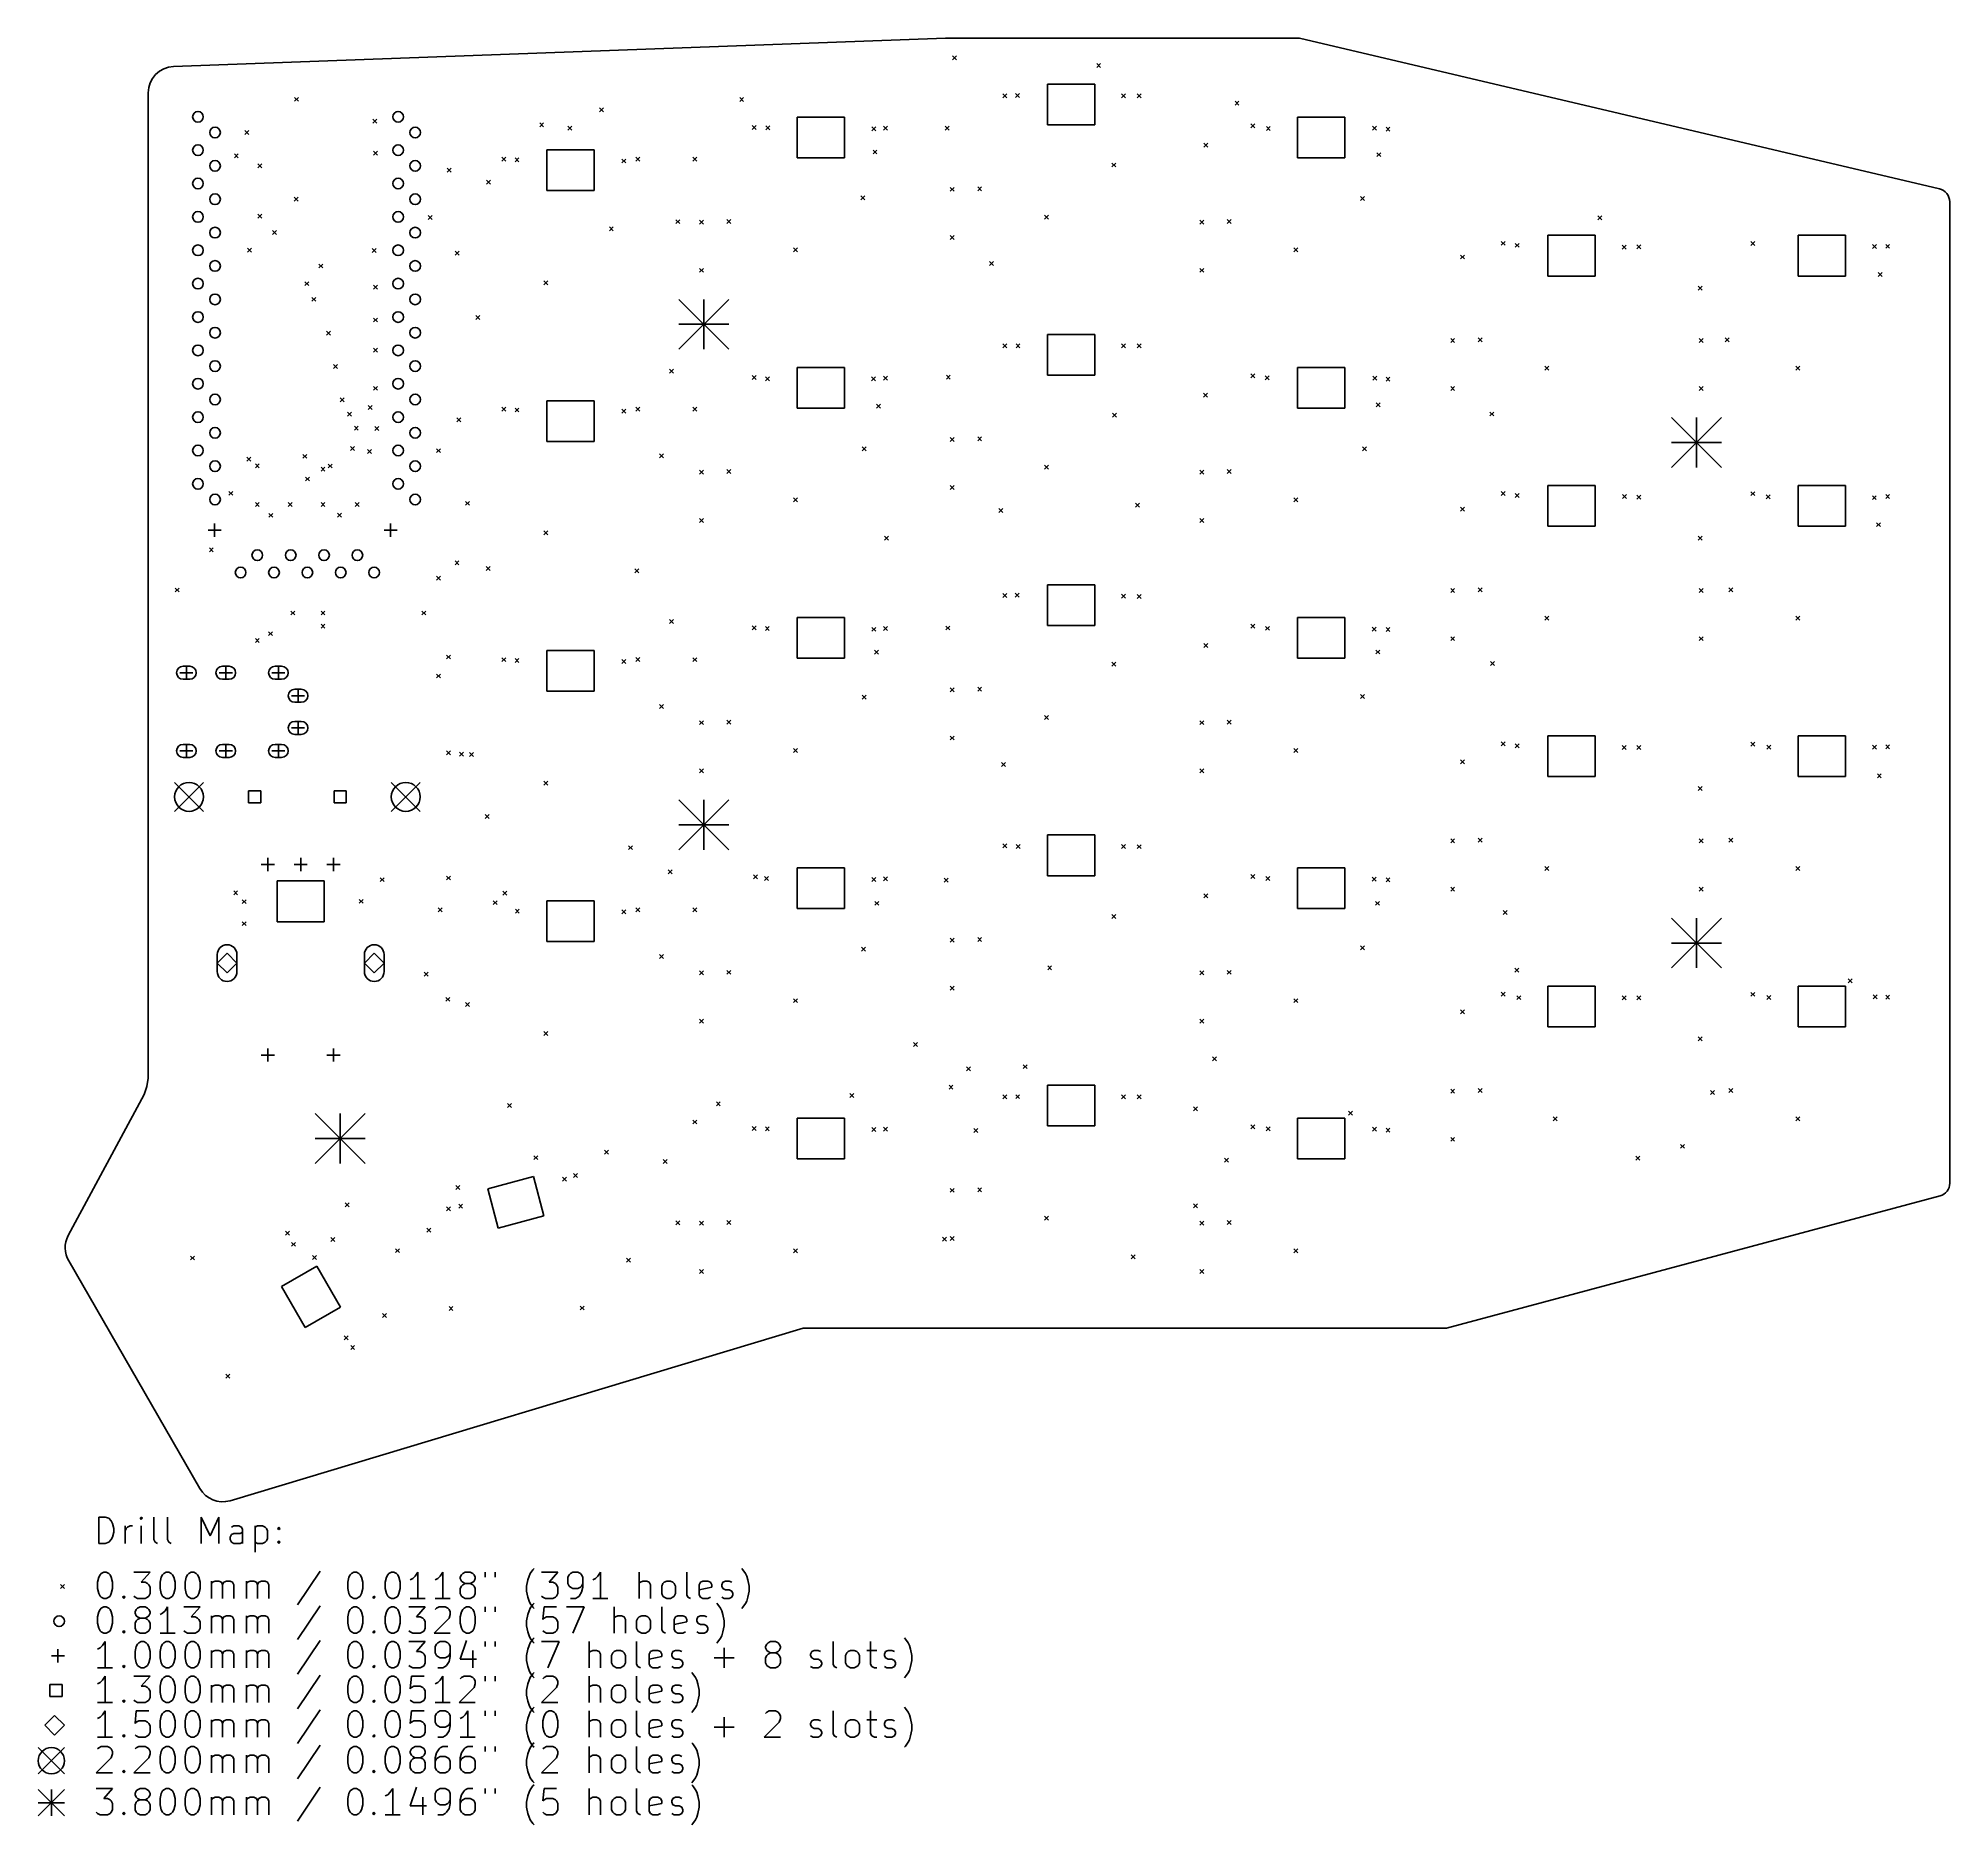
# Model space of a CAD drawing. Extents: x 80 to 226, y -171 to -35.
import ezdxf

# ---------------------------------------------------------------- set-up
doc = ezdxf.new("R2010")
doc.units = 0
doc.layers.add('BLACK', color=7, linetype='CONTINUOUS')

msp = doc.modelspace()

# ---------------------------------------------------------------- linework, layer by layer
at = {"layer": 'BLACK', "linetype": 'CONTINUOUS'}
for p, q in [((149.0972, -35.2491), (90.326655, -37.401345)), ((149.0972, -35.2491), (176.0472, -35.2491)), ((176.0472, -35.2491), (224.757209, -46.721203)), ((149.617621, -36.59564), (149.917621, -36.89564)), ((149.917621, -36.59564), (149.617621, -36.89564)), ((160.603119, -37.175), (160.903119, -37.475)), ((160.903119, -37.175), (160.603119, -37.475)), ((156.85, -38.751), (156.85, -41.851)), ((160.45, -38.751), (156.85, -38.751)), ((160.45, -41.851), (160.45, -38.751)), ((88.4, -114.403101), (88.4, -39.4)), ((99.525, -39.75), (99.825, -40.05)), ((99.825, -39.75), (99.525, -40.05)), ((122.75, -40.55), (123.05, -40.85)), ((123.05, -40.55), (122.75, -40.85)), ((133.425119, -39.77064), (133.725119, -40.07064)), ((133.725119, -39.77064), (133.425119, -40.07064)), ((153.460002, -39.474), (153.760002, -39.774)), ((153.760002, -39.474), (153.460002, -39.774)), ((154.434227, -39.449213), (154.734227, -39.749213)), ((154.734227, -39.449213), (154.434227, -39.749213)), ((162.500012, -39.479978), (162.800012, -39.779978)), ((162.800012, -39.479978), (162.500012, -39.779978)), ((163.695008, -39.487999), (163.995008, -39.787999)), ((163.995008, -39.487999), (163.695008, -39.787999)), ((171.134045, -40.047423), (171.434045, -40.347423)), ((171.434045, -40.047423), (171.134045, -40.347423)), ((105.48912, -41.40264), (105.78912, -41.70264)), ((105.78912, -41.40264), (105.48912, -41.70264)), ((118.2, -41.7), (118.5, -42)), ((118.5, -41.7), (118.2, -42)), ((120.35, -41.95), (120.65, -42.25)), ((120.65, -41.95), (120.35, -42.25)), ((134.37, -41.889), (134.67, -42.189)), ((134.67, -41.889), (134.37, -42.189)), ((135.412443, -41.92287), (135.712443, -42.22287)), ((135.712443, -41.92287), (135.412443, -42.22287)), ((137.8, -41.251), (137.8, -44.351)), ((141.4, -41.251), (137.8, -41.251)), ((141.4, -44.351), (141.4, -41.251)), ((143.477288, -41.997342), (143.777288, -42.297342)), ((143.777288, -41.997342), (143.477288, -42.297342)), ((144.376, -41.937997), (144.676, -42.237997)), ((144.676, -41.937997), (144.376, -42.237997)), ((149.067241, -41.95076), (149.367241, -42.25076)), ((149.367241, -41.95076), (149.067241, -42.25076)), ((156.85, -41.851), (160.45, -41.851)), ((172.348998, -41.76), (172.648998, -42.06)), ((172.648998, -41.76), (172.348998, -42.06)), ((173.522506, -41.977494), (173.822506, -42.277494)), ((173.822506, -41.977494), (173.522506, -42.277494)), ((175.9, -41.251), (175.9, -44.351)), ((179.5, -41.251), (175.9, -41.251)), ((179.5, -44.351), (179.5, -41.251)), ((181.597788, -41.942139), (181.897788, -42.242139)), ((181.897788, -41.942139), (181.597788, -42.242139)), ((182.632, -42.014), (182.932, -42.314)), ((182.932, -42.014), (182.632, -42.314)), ((95.75, -42.275), (96.05, -42.575)), ((96.05, -42.275), (95.75, -42.575)), ((168.757, -43.23199), (169.057, -43.53199)), ((169.057, -43.23199), (168.757, -43.53199)), ((94.950001, -44.05), (95.250001, -44.35)), ((95.250001, -44.05), (94.950001, -44.35)), ((96.75, -44.815745), (97.05, -45.115745)), ((97.05, -44.815745), (96.75, -45.115745)), ((105.55, -43.85), (105.85, -44.15)), ((105.85, -43.85), (105.55, -44.15)), ((115.32, -44.302), (115.62, -44.602)), ((115.62, -44.302), (115.32, -44.602)), ((116.321155, -44.362918), (116.621155, -44.662918)), ((116.621155, -44.362918), (116.321155, -44.662918)), ((118.75, -43.751), (118.75, -46.851)), ((122.35, -43.751), (118.75, -43.751)), ((122.35, -46.851), (122.35, -43.751)), ((124.452379, -44.442379), (124.752379, -44.742379)), ((124.752379, -44.442379), (124.452379, -44.742379)), ((125.513998, -44.3), (125.813998, -44.6)), ((125.813998, -44.3), (125.513998, -44.6)), ((129.852941, -44.30408), (130.152941, -44.60408)), ((130.152941, -44.30408), (129.852941, -44.60408)), ((137.8, -44.351), (141.4, -44.351)), ((143.574504, -43.758025), (143.874504, -44.058025)), ((143.874504, -43.758025), (143.574504, -44.058025)), ((161.75, -44.75), (162.05, -45.05)), ((162.05, -44.75), (161.75, -45.05)), ((175.9, -44.351), (179.5, -44.351)), ((181.93912, -43.961641), (182.23912, -44.261641)), ((182.23912, -43.961641), (181.93912, -44.261641)), ((111.15, -45.15), (111.45, -45.45)), ((111.45, -45.15), (111.15, -45.45)), ((114.15, -46.05), (114.45, -46.35)), ((114.45, -46.05), (114.15, -46.35)), ((151.542, -46.553999), (151.842, -46.853999)), ((151.842, -46.553999), (151.542, -46.853999)), ((99.5, -47.355745), (99.8, -47.655745)), ((99.8, -47.355745), (99.5, -47.655745)), ((118.75, -46.851), (122.35, -46.851)), ((142.65, -47.25), (142.95, -47.55)), ((142.95, -47.25), (142.65, -47.55)), ((149.456001, -46.602001), (149.756001, -46.902001)), ((149.756001, -46.602001), (149.456001, -46.902001)), ((180.7, -47.3), (181, -47.6)), ((181, -47.3), (180.7, -47.6)), ((225.55, -47.6995), (225.55, -122.407)), ((96.75, -48.65), (97.05, -48.95)), ((97.05, -48.65), (96.75, -48.95)), ((109.7, -48.75224), (110, -49.05224)), ((110, -48.75224), (109.7, -49.05224)), ((128.555, -49.06036), (128.855, -49.36036)), ((128.855, -49.06036), (128.555, -49.36036)), ((130.356, -49.102), (130.656, -49.402)), ((130.656, -49.102), (130.356, -49.402)), ((132.442, -49.054), (132.742, -49.354)), ((132.742, -49.054), (132.442, -49.354)), ((156.624, -48.711), (156.924, -49.011)), ((156.924, -48.711), (156.624, -49.011)), ((168.456001, -49.102), (168.756001, -49.402)), ((168.756001, -49.102), (168.456001, -49.402)), ((170.542, -49.054), (170.842, -49.354)), ((170.842, -49.054), (170.542, -49.354)), ((198.76662, -48.768), (199.06662, -49.068)), ((199.06662, -48.768), (198.76662, -49.068)), ((97.85, -49.895745), (98.15, -50.195745)), ((98.15, -49.895745), (97.85, -50.195745)), ((123.5, -49.6), (123.8, -49.9)), ((123.8, -49.6), (123.5, -49.9)), ((149.456, -50.269), (149.756, -50.569)), ((149.756, -50.269), (149.456, -50.569)), ((191.398499, -50.709501), (191.698499, -51.009501)), ((191.698499, -50.709501), (191.398499, -51.009501)), ((192.472667, -50.864429), (192.772667, -51.164429)), ((192.772667, -50.864429), (192.472667, -51.164429)), ((194.95, -50.251), (194.95, -53.351)), ((198.55, -50.251), (194.95, -50.251)), ((198.55, -53.351), (198.55, -50.251)), ((210.416, -50.729998), (210.716, -51.029998)), ((210.716, -50.729998), (210.416, -51.029998)), ((214, -50.251), (214, -53.351)), ((217.6, -50.251), (214, -50.251)), ((217.6, -53.351), (217.6, -50.251)), ((95.95, -51.240001), (96.25, -51.540001)), ((96.25, -51.240001), (95.95, -51.540001)), ((105.45, -51.25), (105.75, -51.55)), ((105.75, -51.25), (105.45, -51.55)), ((111.77162, -51.45464), (112.07162, -51.75464)), ((112.07162, -51.45464), (111.77162, -51.75464)), ((137.524, -51.211001), (137.824, -51.511001)), ((137.824, -51.211001), (137.524, -51.511001)), ((152.43912, -52.25264), (152.73912, -52.55264)), ((152.73912, -52.25264), (152.43912, -52.55264)), ((175.623999, -51.211), (175.923999, -51.511)), ((175.923999, -51.211), (175.623999, -51.511)), ((188.295001, -51.75052), (188.595001, -52.05052)), ((188.595001, -51.75052), (188.295001, -52.05052)), ((200.612362, -50.993646), (200.912362, -51.293646)), ((200.912362, -50.993646), (200.612362, -51.293646)), ((201.726002, -50.987998), (202.026002, -51.287998)), ((202.026002, -50.987998), (201.726002, -51.287998)), ((219.677288, -50.962639), (219.977288, -51.262639)), ((219.977288, -50.962639), (219.677288, -51.262639)), ((220.673998, -50.94), (220.973998, -51.24)), ((220.973998, -50.94), (220.673998, -51.24)), ((100.31912, -53.78), (100.61912, -54.08)), ((100.61912, -53.78), (100.31912, -54.08)), ((101.392225, -52.435745), (101.692225, -52.735745)), ((101.692225, -52.435745), (101.392225, -52.735745)), ((118.524, -53.711), (118.824, -54.011)), ((118.824, -53.711), (118.524, -54.011)), ((130.356, -52.769), (130.656, -53.069)), ((130.656, -52.769), (130.356, -53.069)), ((168.456, -52.769), (168.756, -53.069)), ((168.756, -52.769), (168.456, -53.069)), ((194.95, -53.351), (198.55, -53.351)), ((214, -53.351), (217.6, -53.351)), ((220.102619, -53.07814), (220.402619, -53.37814)), ((220.402619, -53.07814), (220.102619, -53.37814)), ((100.85, -54.975745), (101.15, -55.275745)), ((101.15, -54.975745), (100.85, -55.275745)), ((105.550018, -54.050001), (105.850018, -54.350001)), ((105.850018, -54.050001), (105.550018, -54.350001)), ((128.8, -55.124999), (132.6, -58.924999)), ((132.6, -55.124999), (128.8, -58.924999)), ((130.7, -55.124999), (130.7, -58.924999)), ((206.406, -54.117), (206.706, -54.417)), ((206.706, -54.117), (206.406, -54.417)), ((105.549992, -56.55), (105.849992, -56.85)), ((105.849992, -56.55), (105.549992, -56.85)), ((113.33912, -56.35264), (113.63912, -56.65264)), ((113.63912, -56.35264), (113.33912, -56.65264)), ((101.967351, -57.550639), (102.267351, -57.850639)), ((102.267351, -57.550639), (101.967351, -57.850639)), ((128.8, -57.024999), (132.6, -57.024999)), ((156.850001, -57.801), (156.850001, -60.901)), ((160.450001, -57.801), (156.850001, -57.801)), ((160.450001, -60.901), (160.450001, -57.801)), ((187.556, -58.102001), (187.856, -58.402001)), ((187.856, -58.102001), (187.556, -58.402001)), ((189.641999, -58.054), (189.941999, -58.354)), ((189.941999, -58.054), (189.641999, -58.354)), ((206.4655, -58.102), (206.7655, -58.402)), ((206.7655, -58.102), (206.4655, -58.402)), ((208.45, -58.05), (208.75, -58.35)), ((208.75, -58.05), (208.45, -58.35)), ((105.55, -58.85), (105.85, -59.15)), ((105.85, -58.85), (105.55, -59.15)), ((153.460002, -58.5105), (153.760002, -58.8105)), ((153.760002, -58.5105), (153.460002, -58.8105)), ((154.462929, -58.507211), (154.762929, -58.807211)), ((154.762929, -58.507211), (154.462929, -58.807211)), ((162.500012, -58.516478), (162.800012, -58.816478)), ((162.800012, -58.516478), (162.500012, -58.816478)), ((163.695008, -58.524499), (163.995008, -58.824499)), ((163.995008, -58.524499), (163.695008, -58.824499)), ((102.492351, -60.09064), (102.792351, -60.39064)), ((102.792351, -60.09064), (102.492351, -60.39064)), ((128.09112, -60.436489), (128.39112, -60.736489)), ((128.39112, -60.436489), (128.09112, -60.736489)), ((134.37, -60.925501), (134.67, -61.225501)), ((134.67, -60.925501), (134.37, -61.225501)), ((135.40025, -61.036511), (135.70025, -61.336511)), ((135.70025, -61.036511), (135.40025, -61.336511)), ((137.8, -60.301001), (137.8, -63.401001)), ((141.4, -60.301001), (137.8, -60.301001)), ((141.4, -63.401001), (141.4, -60.301001)), ((143.45812, -61.033843), (143.75812, -61.333843)), ((143.75812, -61.033843), (143.45812, -61.333843)), ((144.376, -60.974498), (144.676, -61.274498)), ((144.676, -60.974498), (144.376, -61.274498)), ((149.1595, -60.895), (149.4595, -61.195)), ((149.4595, -60.895), (149.1595, -61.195)), ((156.850001, -60.901), (160.450001, -60.901)), ((172.348998, -60.7965), (172.648998, -61.0965)), ((172.648998, -60.7965), (172.348998, -61.0965)), ((173.427119, -60.955381), (173.727119, -61.255381)), ((173.727119, -60.955381), (173.427119, -61.255381)), ((175.9, -60.301), (175.9, -63.401)), ((179.5, -60.301), (175.9, -60.301)), ((179.5, -63.401), (179.5, -60.301)), ((181.63239, -60.97013), (181.93239, -61.27013)), ((181.93239, -60.97013), (181.63239, -61.27013)), ((182.632, -61.0505), (182.932, -61.3505)), ((182.932, -61.0505), (182.632, -61.3505)), ((194.724, -60.211001), (195.024, -60.511001)), ((195.024, -60.211001), (194.724, -60.511001)), ((213.823999, -60.211), (214.123999, -60.511)), ((214.123999, -60.211), (213.823999, -60.511)), ((105.55, -61.75), (105.85, -62.05)), ((105.85, -61.75), (105.55, -62.05)), ((168.73112, -62.26849), (169.03112, -62.56849)), ((169.03112, -62.26849), (168.73112, -62.56849)), ((187.556, -61.769), (187.856, -62.069)), ((187.856, -61.769), (187.556, -62.069)), ((206.4655, -61.769), (206.7655, -62.069)), ((206.7655, -61.769), (206.4655, -62.069)), ((103.017351, -62.63064), (103.317351, -62.93064)), ((103.317351, -62.63064), (103.017351, -62.93064)), ((103.562851, -63.7245), (103.862851, -64.0245)), ((103.862851, -63.7245), (103.562851, -64.0245)), ((105.136851, -63.2), (105.436851, -63.5)), ((105.436851, -63.2), (105.136851, -63.5)), ((115.32, -63.3385), (115.62, -63.6385)), ((115.62, -63.3385), (115.32, -63.6385)), ((116.321155, -63.399418), (116.621155, -63.699418)), ((116.621155, -63.399418), (116.321155, -63.699418)), ((118.749999, -62.851), (118.749999, -65.951)), ((122.349999, -62.851), (118.749999, -62.851)), ((122.349999, -65.951), (122.349999, -62.851)), ((124.452378, -63.478879), (124.752378, -63.778879)), ((124.752378, -63.478879), (124.452378, -63.778879)), ((125.513998, -63.3365), (125.813998, -63.6365)), ((125.813998, -63.3365), (125.513998, -63.6365)), ((129.85294, -63.34058), (130.15294, -63.64058)), ((130.15294, -63.34058), (129.85294, -63.64058)), ((137.8, -63.401001), (141.4, -63.401001)), ((143.83912, -63.09751), (144.13912, -63.39751)), ((144.13912, -63.09751), (143.83912, -63.39751)), ((161.8, -63.8), (162.1, -64.1)), ((162.1, -63.8), (161.8, -64.1)), ((175.9, -63.401), (179.5, -63.401)), ((181.87562, -63.01164), (182.17562, -63.31164)), ((182.17562, -63.01164), (181.87562, -63.31164)), ((190.53912, -63.70264), (190.83912, -64.00264)), ((190.83912, -63.70264), (190.53912, -64.00264)), ((104.087851, -64.7745), (104.387851, -65.0745)), ((104.387851, -64.7745), (104.087851, -65.0745)), ((105.65, -64.8), (105.95, -65.1)), ((105.95, -64.8), (105.65, -65.1)), ((111.9, -64.15), (112.2, -64.45)), ((112.2, -64.15), (111.9, -64.45)), ((204.375, -64.125), (208.175, -67.925)), ((208.175, -64.125), (204.375, -67.925)), ((206.275, -64.125), (206.275, -67.925)), ((100.175212, -66.92534), (100.475212, -67.22534)), ((100.475212, -66.92534), (100.175212, -67.22534)), ((103.802834, -66.33014), (104.102834, -66.63014)), ((104.102834, -66.33014), (103.802834, -66.63014)), ((105.088916, -66.561084), (105.388916, -66.861084)), ((105.388916, -66.561084), (105.088916, -66.861084)), ((110.347745, -66.493255), (110.647745, -66.793255)), ((110.647745, -66.493255), (110.347745, -66.793255)), ((118.749999, -65.951), (122.349999, -65.951)), ((127.31294, -66.89658), (127.61294, -67.19658)), ((127.61294, -66.89658), (127.31294, -67.19658)), ((142.75, -66.35), (143.05, -66.65)), ((143.05, -66.35), (142.75, -66.65)), ((149.456, -65.6385), (149.756, -65.9385)), ((149.756, -65.6385), (149.456, -65.9385)), ((151.542, -65.5905), (151.842, -65.8905)), ((151.842, -65.5905), (151.542, -65.8905)), ((180.85, -66.35), (181.15, -66.65)), ((181.15, -66.35), (180.85, -66.65)), ((204.375, -66.025), (208.175, -66.025)), ((95.9, -67.15), (96.2, -67.45)), ((96.2, -67.15), (95.9, -67.45)), ((96.55, -67.649999), (96.85, -67.949999)), ((96.85, -67.649999), (96.55, -67.949999)), ((101.550001, -67.9), (101.850001, -68.2)), ((101.850001, -67.9), (101.550001, -68.2)), ((102.101031, -67.663844), (102.401031, -67.963844)), ((102.401031, -67.663844), (102.101031, -67.963844)), ((130.356, -68.1385), (130.656, -68.4385)), ((130.656, -68.1385), (130.356, -68.4385)), ((132.442, -68.090501), (132.742, -68.390501)), ((132.742, -68.090501), (132.442, -68.390501)), ((156.624, -67.7475), (156.924, -68.0475)), ((156.924, -67.7475), (156.624, -68.0475)), ((168.456001, -68.1385), (168.756001, -68.4385)), ((168.756001, -68.1385), (168.456001, -68.4385)), ((170.542, -68.0905), (170.842, -68.3905)), ((170.842, -68.0905), (170.542, -68.3905)), ((94.543158, -69.743158), (94.843158, -70.043158)), ((94.843158, -69.743158), (94.543158, -70.043158)), ((100.375, -68.64962), (100.675, -68.94962)), ((100.675, -68.64962), (100.375, -68.94962)), ((149.455999, -69.305499), (149.755999, -69.605499)), ((149.755999, -69.305499), (149.455999, -69.605499)), ((191.398499, -69.746001), (191.698499, -70.046001)), ((191.698499, -69.746001), (191.398499, -70.046001)), ((194.95, -69.300999), (194.95, -72.400999)), ((198.55, -69.300999), (194.95, -69.300999)), ((198.55, -72.400999), (198.55, -69.300999)), ((210.416, -69.766498), (210.716, -70.066498)), ((210.716, -69.766498), (210.416, -70.066498)), ((214, -69.301), (214, -72.401)), ((217.6, -69.301), (214, -69.301)), ((217.6, -72.401), (217.6, -69.301)), ((96.55, -70.6), (96.85, -70.9)), ((96.85, -70.6), (96.55, -70.9)), ((99.05, -70.6), (99.35, -70.9)), ((99.35, -70.6), (99.05, -70.9)), ((101.55, -70.6), (101.85, -70.9)), ((101.85, -70.6), (101.55, -70.9)), ((104.15, -70.6), (104.45, -70.9)), ((104.45, -70.6), (104.15, -70.9)), ((112.55, -70.50464), (112.85, -70.80464)), ((112.85, -70.50464), (112.55, -70.80464)), ((137.523999, -70.2475), (137.823999, -70.5475)), ((137.823999, -70.2475), (137.523999, -70.5475)), ((153.15, -71.05), (153.45, -71.35)), ((153.45, -71.05), (153.15, -71.35)), ((163.55, -70.65), (163.85, -70.95)), ((163.85, -70.65), (163.55, -70.95)), ((175.624, -70.2475), (175.924, -70.5475)), ((175.924, -70.2475), (175.624, -70.5475)), ((188.295, -70.9564), (188.595, -71.2564)), ((188.595, -70.9564), (188.295, -71.2564)), ((192.472666, -69.900929), (192.772666, -70.200929)), ((192.772666, -69.900929), (192.472666, -70.200929)), ((200.627288, -69.978497), (200.927288, -70.278497)), ((200.927288, -69.978497), (200.627288, -70.278497)), ((201.726002, -70.024498), (202.026002, -70.324498)), ((202.026002, -70.024498), (201.726002, -70.324498)), ((211.571643, -70.002903), (211.871643, -70.302903)), ((211.871643, -70.002903), (211.571643, -70.302903)), ((219.65738, -70.073879), (219.95738, -70.373879)), ((219.95738, -70.073879), (219.65738, -70.373879)), ((220.673998, -69.9765), (220.973998, -70.2765)), ((220.973998, -69.9765), (220.673998, -70.2765)), ((92.95, -72.7), (93.95, -72.7)), ((93.45, -72.2), (93.45, -73.2)), ((97.5745, -71.416117), (97.8745, -71.716117)), ((97.8745, -71.416117), (97.5745, -71.716117)), ((102.8, -71.4), (103.1, -71.7)), ((103.1, -71.4), (102.8, -71.7)), ((106.35, -72.7), (107.35, -72.7)), ((106.85, -72.2), (106.85, -73.2)), ((118.524, -72.7475), (118.824, -73.0475)), ((118.824, -72.7475), (118.524, -73.0475)), ((130.356, -71.8055), (130.656, -72.1055)), ((130.656, -71.8055), (130.356, -72.1055)), ((168.456, -71.8055), (168.756, -72.1055)), ((168.756, -71.8055), (168.456, -72.1055)), ((194.95, -72.400999), (198.55, -72.400999)), ((214, -72.401), (217.6, -72.401)), ((219.97562, -72.12814), (220.27562, -72.42814)), ((220.27562, -72.12814), (219.97562, -72.42814)), ((93.05, -74.05), (93.35, -74.35)), ((93.35, -74.05), (93.05, -74.35)), ((144.45, -73.15), (144.75, -73.45)), ((144.75, -73.15), (144.45, -73.45)), ((206.406, -73.153501), (206.706, -73.453501)), ((206.706, -73.153501), (206.406, -73.453501)), ((111.752, -75.02584), (112.052, -75.32584)), ((112.052, -75.02584), (111.752, -75.32584)), ((114.12112, -75.45764), (114.42112, -75.75764)), ((114.42112, -75.45764), (114.12112, -75.75764)), ((125.45, -75.65), (125.75, -75.95)), ((125.75, -75.65), (125.45, -75.95)), ((90.45, -77.1), (90.75, -77.4)), ((90.75, -77.1), (90.45, -77.4)), ((110.347745, -76.197745), (110.647745, -76.497745)), ((110.647745, -76.197745), (110.347745, -76.497745)), ((156.85, -76.851), (156.85, -79.951)), ((160.45, -76.851), (156.85, -76.851)), ((160.45, -79.951), (160.45, -76.851)), ((189.642, -77.0905), (189.942, -77.3905)), ((189.942, -77.0905), (189.642, -77.3905)), ((208.742001, -77.0905), (209.042001, -77.3905)), ((209.042001, -77.0905), (208.742001, -77.3905)), ((153.467333, -77.517333), (153.767333, -77.817333)), ((153.767333, -77.517333), (153.467333, -77.817333)), ((154.399813, -77.504093), (154.699813, -77.804093)), ((154.699813, -77.504093), (154.399813, -77.804093)), ((162.500012, -77.579979), (162.800012, -77.879979)), ((162.800012, -77.579979), (162.500012, -77.879979)), ((163.695008, -77.587997), (163.995008, -77.887997)), ((163.995008, -77.587997), (163.695008, -77.887997)), ((187.556, -77.1385), (187.856, -77.4385)), ((187.856, -77.1385), (187.556, -77.4385)), ((206.4655, -77.1385), (206.7655, -77.4385)), ((206.7655, -77.1385), (206.4655, -77.4385)), ((99.25, -78.85), (99.55, -79.15)), ((99.55, -78.85), (99.25, -79.15)), ((101.55, -78.85), (101.85, -79.15)), ((101.85, -78.85), (101.55, -79.15)), ((101.55, -79.85), (101.85, -80.15)), ((101.85, -79.85), (101.55, -80.15)), ((109.2245, -78.85), (109.5245, -79.15)), ((109.5245, -78.85), (109.2245, -79.15)), ((128.09112, -79.49624), (128.39112, -79.79624)), ((128.39112, -79.49624), (128.09112, -79.79624)), ((134.37, -79.989), (134.67, -80.289)), ((134.67, -79.989), (134.37, -80.289)), ((135.378589, -80.02287), (135.678589, -80.32287)), ((135.678589, -80.02287), (135.378589, -80.32287)), ((137.8, -79.351001), (137.8, -82.451001)), ((141.4, -79.351001), (137.8, -79.351001)), ((141.4, -82.451001), (141.4, -79.351001)), ((144.376, -80.037997), (144.676, -80.337997)), ((144.676, -80.037997), (144.376, -80.337997)), ((149.11632, -79.995), (149.41632, -80.295)), ((149.41632, -79.995), (149.11632, -80.295)), ((156.85, -79.951), (160.45, -79.951)), ((172.348998, -79.860001), (172.648998, -80.160001)), ((172.648998, -79.860001), (172.348998, -80.160001)), ((173.464598, -80.018879), (173.764598, -80.318879)), ((173.764598, -80.018879), (173.464598, -80.318879)), ((175.9, -79.351001), (175.9, -82.451001)), ((179.5, -79.351001), (175.9, -79.351001)), ((179.5, -82.451001), (179.5, -79.351001)), ((194.724, -79.247501), (195.024, -79.547501)), ((195.024, -79.247501), (194.724, -79.547501)), ((213.824, -79.2475), (214.124, -79.5475)), ((214.124, -79.2475), (213.824, -79.5475)), ((96.55, -80.95), (96.85, -81.25)), ((96.85, -80.95), (96.55, -81.25)), ((97.55, -80.425), (97.85, -80.725)), ((97.85, -80.425), (97.55, -80.725)), ((143.477288, -80.097342), (143.777288, -80.397342)), ((143.777288, -80.097342), (143.477288, -80.397342)), ((168.757, -81.33199), (169.057, -81.63199)), ((169.057, -81.33199), (168.757, -81.63199)), ((181.577287, -80.082639), (181.877287, -80.382639)), ((181.877287, -80.082639), (181.577287, -80.382639)), ((182.632, -80.114), (182.932, -80.414)), ((182.932, -80.114), (182.632, -80.414)), ((187.555999, -80.8055), (187.855999, -81.1055)), ((187.855999, -80.8055), (187.555999, -81.1055)), ((206.4655, -80.8055), (206.7655, -81.1055)), ((206.7655, -80.8055), (206.4655, -81.1055)), ((111.102, -82.2), (111.402, -82.5)), ((111.402, -82.2), (111.102, -82.5)), ((115.32, -82.402), (115.62, -82.702)), ((115.62, -82.402), (115.32, -82.702)), ((116.321155, -82.462918), (116.621155, -82.762918)), ((116.621155, -82.462918), (116.321155, -82.762918)), ((118.749999, -81.851), (118.749999, -84.951)), ((122.349999, -81.851), (118.749999, -81.851)), ((122.349999, -84.951), (122.349999, -81.851)), ((124.452379, -82.542379), (124.752379, -82.842379)), ((124.752379, -82.542379), (124.452379, -82.842379)), ((125.513998, -82.4), (125.813998, -82.7)), ((125.813998, -82.4), (125.513998, -82.7)), ((129.85294, -82.404079), (130.15294, -82.704079)), ((130.15294, -82.404079), (129.85294, -82.704079)), ((137.8, -82.451001), (141.4, -82.451001)), ((143.67912, -81.83264), (143.97912, -82.13264)), ((143.97912, -81.83264), (143.67912, -82.13264)), ((161.75, -82.75), (162.05, -83.05)), ((162.05, -82.75), (161.75, -83.05)), ((175.9, -82.451001), (179.5, -82.451001)), ((181.85912, -81.82264), (182.15912, -82.12264)), ((182.15912, -81.82264), (181.85912, -82.12264)), ((190.58912, -82.70264), (190.88912, -83.00264)), ((190.88912, -82.70264), (190.58912, -83.00264)), ((90.8, -83.55), (91.8, -83.55)), ((91.55, -83.05), (91.05, -83.05)), ((91.05, -84.05), (91.55, -84.05)), ((91.3, -83.05), (91.3, -84.05)), ((93.8, -83.55), (94.8, -83.55)), ((94.55, -83.05), (94.05, -83.05)), ((94.05, -84.05), (94.55, -84.05)), ((94.3, -83.05), (94.3, -84.05)), ((97.8, -83.55), (98.8, -83.55)), ((98.55, -83.05), (98.05, -83.05)), ((98.05, -84.05), (98.55, -84.05)), ((98.3, -83.05), (98.3, -84.05)), ((110.347745, -83.645745), (110.647745, -83.945745)), ((110.647745, -83.645745), (110.347745, -83.945745)), ((99.3, -85.3), (100.3, -85.3)), ((100.05, -84.8), (99.55, -84.8)), ((99.55, -85.8), (100.05, -85.8)), ((99.8, -84.8), (99.8, -85.8)), ((118.749999, -84.951), (122.349999, -84.951)), ((142.75, -85.25), (143.05, -85.55)), ((143.05, -85.25), (142.75, -85.55)), ((149.456002, -84.702), (149.756002, -85.002)), ((149.756002, -84.702), (149.456002, -85.002)), ((151.542, -84.653999), (151.842, -84.953999)), ((151.842, -84.653999), (151.542, -84.953999)), ((180.7, -85.2), (181, -85.5)), ((181, -85.2), (180.7, -85.5)), ((100.05, -87.25), (99.55, -87.25)), ((99.8, -87.25), (99.8, -88.25)), ((127.31294, -85.96008), (127.61294, -86.26008)), ((127.61294, -85.96008), (127.31294, -86.26008)), ((130.356, -87.202), (130.656, -87.502)), ((130.656, -87.202), (130.356, -87.502)), ((132.442, -87.154), (132.742, -87.454)), ((132.742, -87.154), (132.442, -87.454)), ((156.624001, -86.811), (156.924001, -87.111)), ((156.924001, -86.811), (156.624001, -87.111)), ((168.456, -87.202), (168.756, -87.502)), ((168.756, -87.202), (168.456, -87.502)), ((170.542, -87.154), (170.842, -87.454)), ((170.842, -87.154), (170.542, -87.454)), ((99.3, -87.75), (100.3, -87.75)), ((99.55, -88.25), (100.05, -88.25)), ((149.456001, -88.369001), (149.756001, -88.669001)), ((149.756001, -88.369001), (149.456001, -88.669001)), ((194.95, -88.351), (194.95, -91.451)), ((198.55, -88.351), (194.95, -88.351)), ((198.55, -91.451), (198.55, -88.351)), ((214, -88.351), (214, -91.451)), ((217.6, -88.351), (214, -88.351)), ((217.6, -91.451), (217.6, -88.351)), ((90.8, -89.5), (91.8, -89.5)), ((91.55, -89), (91.05, -89)), ((91.05, -90), (91.55, -90)), ((91.3, -89), (91.3, -90)), ((93.8, -89.5), (94.8, -89.5)), ((94.55, -89), (94.05, -89)), ((94.05, -90), (94.55, -90)), ((94.3, -89), (94.3, -90)), ((97.8, -89.5), (98.8, -89.5)), ((98.55, -89), (98.05, -89)), ((98.05, -90), (98.55, -90)), ((98.3, -89), (98.3, -90)), ((111.102, -89.502), (111.402, -89.802)), ((111.402, -89.502), (111.102, -89.802)), ((112.097308, -89.606085), (112.397308, -89.906085)), ((112.397308, -89.606085), (112.097308, -89.906085)), ((112.851121, -89.61814), (113.151121, -89.91814)), ((113.151121, -89.61814), (112.851121, -89.91814)), ((137.524, -89.311003), (137.824, -89.611003)), ((137.824, -89.311003), (137.524, -89.611003)), ((175.624, -89.311), (175.924, -89.611)), ((175.924, -89.311), (175.624, -89.611)), ((188.295001, -90.18834), (188.595001, -90.48834)), ((188.595001, -90.18834), (188.295001, -90.48834)), ((191.398499, -88.809501), (191.698499, -89.109501)), ((191.698499, -88.809501), (191.398499, -89.109501)), ((192.472666, -88.964429), (192.772666, -89.264429)), ((192.772666, -88.964429), (192.472666, -89.264429)), ((200.612362, -89.093647), (200.912362, -89.393647)), ((200.912362, -89.093647), (200.612362, -89.393647)), ((201.726002, -89.087998), (202.026002, -89.387998)), ((202.026002, -89.087998), (201.726002, -89.387998)), ((210.416, -88.829998), (210.716, -89.129998)), ((210.716, -88.829998), (210.416, -89.129998)), ((211.622712, -89.066401), (211.922712, -89.366401)), ((211.922712, -89.066401), (211.622712, -89.366401)), ((219.677288, -89.07264), (219.977288, -89.37264)), ((219.977288, -89.07264), (219.677288, -89.37264)), ((220.673998, -89.04), (220.973998, -89.34)), ((220.973998, -89.04), (220.673998, -89.34)), ((130.356, -90.869), (130.656, -91.169)), ((130.656, -90.869), (130.356, -91.169)), ((153.35, -90.375), (153.65, -90.675)), ((153.65, -90.375), (153.35, -90.675)), ((168.456, -90.869), (168.756, -91.169)), ((168.756, -90.869), (168.456, -91.169)), ((194.95, -91.451), (198.55, -91.451)), ((214, -91.451), (217.6, -91.451)), ((220.03912, -91.24164), (220.33912, -91.54164)), ((220.33912, -91.24164), (220.03912, -91.54164)), ((90.399999, -91.9), (92.599999, -94.1)), ((92.599999, -91.9), (90.399999, -94.1)), ((96.959624, -92.540376), (96.040376, -92.540376)), ((96.040376, -92.540376), (96.040376, -93.459624)), ((96.959624, -93.459624), (96.959624, -92.540376)), ((103.459624, -92.540376), (102.540376, -92.540376)), ((102.540376, -92.540376), (102.540376, -93.459624)), ((103.459624, -93.459624), (103.459624, -92.540376)), ((106.9, -91.9), (109.1, -94.1)), ((109.1, -91.9), (106.9, -94.1)), ((118.524, -91.811), (118.824, -92.111)), ((118.824, -91.811), (118.524, -92.111)), ((206.406, -92.217001), (206.706, -92.517001)), ((206.706, -92.217001), (206.406, -92.517001)), ((96.040376, -93.459624), (96.959624, -93.459624)), ((102.540376, -93.459624), (103.459624, -93.459624)), ((114.05, -94.35), (114.35, -94.65)), ((114.35, -94.35), (114.05, -94.65)), ((128.8, -93.225), (132.6, -97.025)), ((132.6, -93.225), (128.8, -97.025)), ((130.7, -93.225), (130.7, -97.025)), ((128.8, -95.125), (132.6, -95.125)), ((156.85, -95.901), (156.85, -99.001)), ((160.45, -95.901), (156.85, -95.901)), ((160.45, -99.001), (160.45, -95.901)), ((124.96692, -96.71744), (125.26692, -97.01744)), ((125.26692, -96.71744), (124.96692, -97.01744)), ((153.460002, -96.574664), (153.760002, -96.874664)), ((153.760002, -96.574664), (153.460002, -96.874664)), ((154.472712, -96.620711), (154.772712, -96.920711)), ((154.772712, -96.620711), (154.472712, -96.920711)), ((162.500012, -96.629979), (162.800012, -96.929979)), ((162.800012, -96.629979), (162.500012, -96.929979)), ((163.695008, -96.637997), (163.995008, -96.937997)), ((163.995008, -96.637997), (163.695008, -96.937997)), ((187.556, -96.202001), (187.856, -96.502001)), ((187.856, -96.202001), (187.556, -96.502001)), ((189.641999, -96.154), (189.941999, -96.454)), ((189.941999, -96.154), (189.641999, -96.454)), ((206.4655, -96.202), (206.7655, -96.502)), ((206.7655, -96.202), (206.4655, -96.502)), ((208.742, -96.154), (209.042, -96.454)), ((209.042, -96.154), (208.742, -96.454)), ((97, -98.15), (98, -98.15)), ((97.5, -97.65), (97.5, -98.65)), ((99.5, -98.15), (100.5, -98.15)), ((100, -97.65), (100, -98.65)), ((102, -98.15), (103, -98.15)), ((102.5, -97.65), (102.5, -98.65)), ((127.98952, -98.549989), (128.28952, -98.849989)), ((128.28952, -98.549989), (127.98952, -98.849989)), ((134.46912, -98.94264), (134.76912, -99.24264)), ((134.76912, -98.94264), (134.46912, -99.24264)), ((137.8, -98.401001), (137.8, -101.501001)), ((141.4, -98.401001), (137.8, -98.401001)), ((141.4, -101.501001), (141.4, -98.401001)), ((172.348997, -98.91), (172.648997, -99.21)), ((172.648997, -98.91), (172.348997, -99.21)), ((175.9, -98.401001), (175.9, -101.501001)), ((179.5, -98.401001), (175.9, -98.401001)), ((179.5, -101.501001), (179.5, -98.401001)), ((194.724, -98.310999), (195.024, -98.610999)), ((195.024, -98.310999), (194.724, -98.610999)), ((213.824001, -98.311), (214.124001, -98.611)), ((214.124001, -98.311), (213.824001, -98.611)), ((94.9, -100.151), (95.2, -100.451)), ((95.2, -100.151), (94.9, -100.451)), ((98.2, -99.401), (98.2, -102.501)), ((101.8, -99.401), (98.2, -99.401)), ((101.8, -102.501), (101.8, -99.401)), ((106.05, -99.15), (106.35, -99.45)), ((106.35, -99.15), (106.05, -99.45)), ((111.102, -99.025), (111.402, -99.325)), ((111.402, -99.025), (111.102, -99.325)), ((115.4, -100.182), (115.7, -100.482)), ((115.7, -100.182), (115.4, -100.482)), ((135.32111, -99.052872), (135.62111, -99.352872)), ((135.62111, -99.052872), (135.32111, -99.352872)), ((143.477288, -99.147343), (143.777288, -99.447343)), ((143.777288, -99.147343), (143.477288, -99.447343)), ((144.376, -99.087999), (144.676, -99.387999)), ((144.676, -99.087999), (144.376, -99.387999)), ((148.988501, -99.1795), (149.288501, -99.4795)), ((149.288501, -99.1795), (148.988501, -99.4795)), ((156.85, -99.001), (160.45, -99.001)), ((168.757, -100.38199), (169.057, -100.68199)), ((169.057, -100.38199), (168.757, -100.68199)), ((173.488452, -99.06888), (173.788452, -99.36888)), ((173.788452, -99.06888), (173.488452, -99.36888)), ((181.57912, -99.11264), (181.87912, -99.41264)), ((181.87912, -99.11264), (181.57912, -99.41264)), ((182.632, -99.164), (182.932, -99.464)), ((182.932, -99.164), (182.632, -99.464)), ((187.556, -99.869), (187.856, -100.169)), ((187.856, -99.869), (187.556, -100.169)), ((206.4655, -99.869), (206.7655, -100.169)), ((206.7655, -99.869), (206.4655, -100.169)), ((95.55, -100.825), (95.85, -101.125)), ((95.85, -100.825), (95.55, -101.125)), ((104.45, -100.8), (104.75, -101.1)), ((104.75, -100.8), (104.45, -101.1)), ((110.475, -101.45), (110.775, -101.75)), ((110.775, -101.45), (110.475, -101.75)), ((114.65, -100.9), (114.95, -101.2)), ((114.95, -100.9), (114.65, -101.2)), ((116.3435, -101.55626), (116.6435, -101.85626)), ((116.6435, -101.55626), (116.3435, -101.85626)), ((118.75, -100.901), (118.75, -104.001)), ((122.35, -100.901), (118.75, -100.901)), ((122.35, -104.001), (122.35, -100.901)), ((124.452379, -101.592379), (124.752379, -101.892379)), ((124.752379, -101.592379), (124.452379, -101.892379)), ((125.513998, -101.45), (125.813998, -101.75)), ((125.813998, -101.45), (125.513998, -101.75)), ((129.852941, -101.454079), (130.152941, -101.754079)), ((130.152941, -101.454079), (129.852941, -101.754079)), ((137.8, -101.501001), (141.4, -101.501001)), ((143.70912, -100.95264), (144.00912, -101.25264)), ((144.00912, -100.95264), (143.70912, -101.25264)), ((175.9, -101.501001), (179.5, -101.501001)), ((181.82912, -100.95264), (182.12912, -101.25264)), ((182.12912, -100.95264), (181.82912, -101.25264)), ((191.55, -101.65), (191.85, -101.95)), ((191.85, -101.65), (191.55, -101.95)), ((95.55, -102.5), (95.85, -102.8)), ((95.85, -102.5), (95.55, -102.8)), ((98.2, -102.501), (101.8, -102.501)), ((161.75, -101.95), (162.05, -102.25)), ((162.05, -101.95), (161.75, -102.25)), ((204.375, -102.225), (208.175, -106.025)), ((208.175, -102.225), (204.375, -106.025)), ((206.275, -102.225), (206.275, -106.025)), ((118.75, -104.001), (122.35, -104.001)), ((142.7, -104.45), (143, -104.75)), ((143, -104.45), (142.7, -104.75)), ((149.456001, -103.752), (149.756001, -104.052)), ((149.756001, -103.752), (149.456001, -104.052)), ((151.542, -103.704), (151.842, -104.004)), ((151.842, -103.704), (151.542, -104.004)), ((180.7, -104.35), (181, -104.65)), ((181, -104.35), (180.7, -104.65)), ((204.375, -104.125), (208.175, -104.125)), ((94.4, -104.9), (93.65, -105.65)), ((93.65, -105), (93.65, -106.3)), ((93.65, -105.65), (94.4, -106.4)), ((95.15, -105.65), (94.4, -104.9)), ((94.4, -106.4), (95.15, -105.65)), ((95.15, -106.3), (95.15, -105)), ((105.6, -104.9), (104.85, -105.65)), ((104.85, -105), (104.85, -106.3)), ((104.85, -105.65), (105.6, -106.4)), ((106.35, -105.65), (105.6, -104.9)), ((105.6, -106.4), (106.35, -105.65)), ((106.35, -106.3), (106.35, -105)), ((127.31294, -105.01008), (127.61294, -105.31008)), ((127.61294, -105.01008), (127.31294, -105.31008)), ((132.442, -106.204), (132.742, -106.504)), ((132.742, -106.204), (132.442, -106.504)), ((156.87363, -105.861), (157.17363, -106.161)), ((157.17363, -105.861), (156.87363, -106.161)), ((170.542, -106.204), (170.842, -106.504)), ((170.842, -106.204), (170.542, -106.504)), ((192.45, -106.05), (192.75, -106.35)), ((192.75, -106.05), (192.45, -106.35)), ((109.4, -106.35), (109.7, -106.65)), ((109.7, -106.35), (109.4, -106.65)), ((130.356, -106.252), (130.656, -106.552)), ((130.656, -106.252), (130.356, -106.552)), ((149.456001, -107.419002), (149.756001, -107.719002)), ((149.756001, -107.419002), (149.456001, -107.719002)), ((168.456, -106.252), (168.756, -106.552)), ((168.756, -106.252), (168.456, -106.552)), ((194.95, -107.401), (194.95, -110.501)), ((198.55, -107.401), (194.95, -107.401)), ((198.55, -110.501), (198.55, -107.401)), ((214, -107.401), (214, -110.501)), ((217.6, -107.401), (214, -107.401)), ((217.6, -110.501), (217.6, -107.401)), ((217.816619, -106.86264), (218.116619, -107.16264)), ((218.116619, -106.86264), (217.816619, -107.16264)), ((111.05, -108.260051), (111.35, -108.560051)), ((111.35, -108.260051), (111.05, -108.560051)), ((112.55, -108.65), (112.85, -108.95)), ((112.85, -108.65), (112.55, -108.95)), ((137.524001, -108.361001), (137.824001, -108.661001)), ((137.824001, -108.361001), (137.524001, -108.661001)), ((175.624, -108.361001), (175.924, -108.661001)), ((175.924, -108.361001), (175.624, -108.661001)), ((191.398499, -107.859501), (191.698499, -108.159501)), ((191.698499, -107.859501), (191.398499, -108.159501)), ((192.599998, -108.13264), (192.899998, -108.43264)), ((192.899998, -108.13264), (192.599998, -108.43264)), ((200.612362, -108.143647), (200.912362, -108.443647)), ((200.912362, -108.143647), (200.612362, -108.443647)), ((201.726002, -108.137998), (202.026002, -108.437998)), ((202.026002, -108.137998), (201.726002, -108.437998)), ((210.416, -107.879998), (210.716, -108.179998)), ((210.716, -107.879998), (210.416, -108.179998)), ((211.622711, -108.116401), (211.922711, -108.416401)), ((211.922711, -108.116401), (211.622711, -108.416401)), ((219.717788, -108.072639), (220.017788, -108.372639)), ((220.017788, -108.072639), (219.717788, -108.372639)), ((220.673998, -108.09), (220.973998, -108.39)), ((220.973998, -108.09), (220.673998, -108.39)), ((130.356, -109.919), (130.656, -110.219)), ((130.656, -109.919), (130.356, -110.219)), ((168.456, -109.919), (168.756, -110.219)), ((168.756, -109.919), (168.456, -110.219)), ((188.295, -109.20532), (188.595, -109.50532)), ((188.595, -109.20532), (188.295, -109.50532)), ((194.95, -110.501), (198.55, -110.501)), ((214, -110.501), (217.6, -110.501)), ((118.523999, -110.861), (118.823999, -111.161)), ((118.823999, -110.861), (118.523999, -111.161)), ((146.65, -111.7), (146.95, -112)), ((146.95, -111.7), (146.65, -112)), ((206.406001, -111.267), (206.706001, -111.567)), ((206.706001, -111.267), (206.406001, -111.567)), ((97, -112.65), (98, -112.65)), ((97.5, -112.15), (97.5, -113.15)), ((102, -112.65), (103, -112.65)), ((102.5, -112.15), (102.5, -113.15)), ((155.01512, -113.38415), (155.31512, -113.68415)), ((155.31512, -113.38415), (155.01512, -113.68415)), ((169.42962, -112.79564), (169.72962, -113.09564)), ((169.72962, -112.79564), (169.42962, -113.09564)), ((88.4, -114.403101), (88.2972, -115.0531)), ((149.36362, -114.95464), (149.66362, -115.25464)), ((149.66362, -114.95464), (149.36362, -115.25464)), ((150.694181, -113.554701), (150.994181, -113.854701)), ((150.994181, -113.554701), (150.694181, -113.854701)), ((156.85, -114.951), (156.85, -118.051)), ((160.45, -114.951), (156.85, -114.951)), ((160.45, -118.051), (160.45, -114.951)), ((82.290056, -126.397417), (88.0972, -115.6531)), ((88.2972, -115.0531), (88.0972, -115.6531)), ((115.75, -116.35), (116.05, -116.65)), ((116.05, -116.35), (115.75, -116.65)), ((131.64712, -116.22464), (131.94712, -116.52464)), ((131.94712, -116.22464), (131.64712, -116.52464)), ((141.80712, -115.58964), (142.10712, -115.88964)), ((142.10712, -115.58964), (141.80712, -115.88964)), ((153.460002, -115.674), (153.760002, -115.974)), ((153.760002, -115.674), (153.460002, -115.974)), ((154.434813, -115.6698), (154.734813, -115.9698)), ((154.734813, -115.6698), (154.434813, -115.9698)), ((162.500002, -115.679976), (162.800002, -115.979976)), ((162.800002, -115.679976), (162.500002, -115.979976)), ((163.695008, -115.687998), (163.995008, -115.987998)), ((163.995008, -115.687998), (163.695008, -115.987998)), ((187.555999, -115.252), (187.855999, -115.552)), ((187.855999, -115.252), (187.555999, -115.552)), ((189.641999, -115.204), (189.941999, -115.504)), ((189.941999, -115.204), (189.641999, -115.504)), ((207.345, -115.355), (207.645, -115.655)), ((207.645, -115.355), (207.345, -115.655)), ((208.742, -115.204), (209.042, -115.504)), ((209.042, -115.204), (208.742, -115.504)), ((101.1, -117.1), (104.9, -120.9)), ((104.9, -117.1), (101.1, -120.9)), ((103, -117.1), (103, -120.9)), ((129.86912, -117.599989), (130.16912, -117.899989)), ((130.16912, -117.599989), (129.86912, -117.899989)), ((137.799999, -117.451), (137.799999, -120.551)), ((141.399999, -117.451), (137.799999, -117.451)), ((141.399999, -120.551), (141.399999, -117.451)), ((167.96912, -116.60564), (168.26912, -116.90564)), ((168.26912, -116.60564), (167.96912, -116.90564)), ((175.9, -117.450999), (175.9, -120.550999)), ((179.5, -117.450999), (175.9, -117.450999)), ((179.5, -120.550999), (179.5, -117.450999)), ((179.78012, -116.92314), (180.08012, -117.22314)), ((180.08012, -116.92314), (179.78012, -117.22314)), ((195.35, -117.35), (195.65, -117.65)), ((195.65, -117.35), (195.35, -117.65)), ((213.824, -117.361), (214.124, -117.661)), ((214.124, -117.361), (213.824, -117.661)), ((101.1, -119), (104.9, -119)), ((134.37, -118.089), (134.67, -118.389)), ((134.67, -118.089), (134.37, -118.389)), ((135.378589, -118.12287), (135.678589, -118.42287)), ((135.678589, -118.12287), (135.378589, -118.42287)), ((143.477289, -118.176841), (143.777289, -118.476841)), ((143.777289, -118.176841), (143.477289, -118.476841)), ((144.376, -118.138), (144.676, -118.438)), ((144.676, -118.138), (144.376, -118.438)), ((151.262407, -118.241594), (151.562407, -118.541594)), ((151.562407, -118.241594), (151.262407, -118.541594)), ((156.85, -118.051), (160.45, -118.051)), ((172.348997, -117.96), (172.648997, -118.26)), ((172.648997, -117.96), (172.348997, -118.26)), ((173.498451, -118.11888), (173.798451, -118.41888)), ((173.798451, -118.11888), (173.498451, -118.41888)), ((181.596671, -118.143755), (181.896671, -118.443755)), ((181.896671, -118.143755), (181.596671, -118.443755)), ((182.632, -118.214001), (182.932, -118.514001)), ((182.932, -118.214001), (182.632, -118.514001)), ((187.556, -118.919001), (187.856, -119.219001)), ((187.856, -118.919001), (187.556, -119.219001)), ((117.754931, -120.313425), (118.054931, -120.613425)), ((118.054931, -120.313425), (117.754931, -120.613425)), ((123.13812, -119.889736), (123.43812, -120.189736)), ((123.43812, -119.889736), (123.13812, -120.189736)), ((127.604357, -120.597876), (127.904357, -120.897876)), ((127.904357, -120.597876), (127.604357, -120.897876)), ((137.799999, -120.551), (141.399999, -120.551)), ((170.335, -120.504999), (170.635, -120.804999)), ((170.635, -120.504999), (170.335, -120.804999)), ((175.9, -120.550999), (179.5, -120.550999)), ((201.65, -120.35), (201.95, -120.65)), ((201.95, -120.35), (201.65, -120.65)), ((205.05, -119.45), (205.35, -119.75)), ((205.35, -119.45), (205.05, -119.75)), ((117.721306, -121.898055), (114.243973, -122.829804)), ((118.523645, -124.892425), (117.721306, -121.898055)), ((119.946468, -121.957581), (120.246468, -122.257581)), ((120.246468, -121.957581), (119.946468, -122.257581)), ((120.779824, -121.672845), (121.079824, -121.972845)), ((121.079824, -121.672845), (120.779824, -121.972845)), ((111.809443, -122.579444), (112.109443, -122.879444)), ((112.109443, -122.579444), (111.809443, -122.879444)), ((114.243973, -122.829804), (115.046312, -125.824174)), ((149.456, -122.802), (149.756, -123.102)), ((149.756, -122.802), (149.456, -123.102)), ((151.542, -122.754), (151.842, -123.054)), ((151.842, -122.754), (151.542, -123.054)), ((224.80938, -123.372775), (187.225, -133.4495)), ((103.385386, -123.91391), (103.685386, -124.21391)), ((103.685386, -123.91391), (103.385386, -124.21391)), ((111.102089, -124.21526), (111.402089, -124.51526)), ((111.402089, -124.21526), (111.102089, -124.51526)), ((112.031507, -124.001291), (112.331507, -124.301291)), ((112.331507, -124.001291), (112.031507, -124.301291)), ((115.046312, -125.824174), (118.523645, -124.892425)), ((156.624, -124.911), (156.924, -125.211)), ((156.924, -124.911), (156.624, -125.211)), ((167.96912, -123.97164), (168.26912, -124.27164)), ((168.26912, -123.97164), (167.96912, -124.27164)), ((98.849004, -126.066015), (99.149004, -126.366015)), ((99.149004, -126.066015), (98.849004, -126.366015)), ((102.28912, -126.552639), (102.58912, -126.852639)), ((102.58912, -126.552639), (102.28912, -126.852639)), ((109.605, -125.836), (109.905, -126.136)), ((109.905, -125.836), (109.605, -126.136)), ((128.555, -125.27852), (128.855, -125.57852)), ((128.855, -125.27852), (128.555, -125.57852)), ((130.356, -125.302), (130.656, -125.602)), ((130.656, -125.302), (130.356, -125.602)), ((132.442, -125.254), (132.742, -125.554)), ((132.742, -125.254), (132.442, -125.554)), ((148.857881, -126.516503), (149.157881, -126.816503)), ((149.157881, -126.516503), (148.857881, -126.816503)), ((149.456001, -126.469002), (149.756001, -126.769002)), ((149.756001, -126.469002), (149.456001, -126.769002)), ((168.456, -125.302), (168.756, -125.602)), ((168.756, -125.302), (168.456, -125.602)), ((170.542, -125.254), (170.842, -125.554)), ((170.842, -125.254), (170.542, -125.554)), ((91.611776, -127.951089), (91.911776, -128.251089)), ((91.911776, -127.951089), (91.611776, -128.251089)), ((99.296233, -126.908383), (99.596233, -127.208383)), ((99.596233, -126.908383), (99.296233, -127.208383)), ((100.91312, -127.90864), (101.21312, -128.20864)), ((101.21312, -127.90864), (100.91312, -128.20864)), ((107.22912, -127.39264), (107.52912, -127.69264)), ((107.52912, -127.39264), (107.22912, -127.69264)), ((137.524, -127.411001), (137.824, -127.711001)), ((137.824, -127.411001), (137.524, -127.711001)), ((163.23912, -127.85264), (163.53912, -128.15264)), ((163.53912, -127.85264), (163.23912, -128.15264)), ((175.624, -127.411001), (175.924, -127.711001)), ((175.924, -127.411001), (175.624, -127.711001)), ((92.331436, -145.654671), (82.341192, -128.315144)), ((101.221793, -128.716654), (98.537114, -130.266654)), ((103.021793, -131.834346), (101.221793, -128.716654)), ((124.81406, -128.124976), (125.11406, -128.424976)), ((125.11406, -128.124976), (124.81406, -128.424976)), ((130.356, -128.969), (130.656, -129.269)), ((130.656, -128.969), (130.356, -129.269)), ((168.456, -128.969), (168.756, -129.269)), ((168.756, -128.969), (168.456, -129.269)), ((98.537114, -130.266654), (100.337114, -133.384346)), ((100.337114, -133.384346), (103.021793, -131.834346)), ((106.239121, -132.32764), (106.539121, -132.62764)), ((106.539121, -132.32764), (106.239121, -132.62764)), ((111.293561, -131.786606), (111.593561, -132.086606)), ((111.593561, -131.786606), (111.293561, -132.086606)), ((121.287042, -131.757044), (121.587042, -132.057044)), ((121.587042, -131.757044), (121.287042, -132.057044)), ((138.251328, -133.4495), (94.62, -146.5795)), ((138.251328, -133.4495), (187.225, -133.4495)), ((103.318847, -134.024698), (103.618847, -134.324698)), ((103.618847, -134.024698), (103.318847, -134.324698)), ((103.80957, -134.755964), (104.10957, -135.055964)), ((104.10957, -134.755964), (103.80957, -135.055964)), ((94.306092, -136.950772), (94.606092, -137.250772)), ((94.606092, -136.950772), (94.306092, -137.250772)), ((84.627839, -149.822734), (84.627839, -147.822734)), ((84.627839, -147.822734), (85.104029, -147.822734)), ((85.104029, -147.822734), (85.389744, -147.917972)), ((85.389744, -147.917972), (85.58022, -148.108448)), ((85.58022, -148.108448), (85.675458, -148.298924)), ((85.675458, -148.298924), (85.770696, -148.679876)), ((87.865934, -147.822734), (87.770696, -147.917972)), ((87.770696, -147.917972), (87.865934, -148.01321)), ((87.961172, -147.917972), (87.865934, -147.822734)), ((87.865934, -147.822734), (87.865934, -148.01321)), ((87.865934, -148.01321), (87.961172, -147.917972)), ((88.818315, -149.537019), (88.818315, -147.822734)), ((89.865934, -149.537019), (89.865934, -147.822734)), ((92.437363, -149.822734), (92.437363, -147.822734)), ((92.437363, -147.822734), (93.10403, -149.251305)), ((93.10403, -149.251305), (93.770696, -147.822734)), ((93.770696, -147.822734), (93.770696, -149.822734)), ((85.104029, -149.822734), (84.627839, -149.822734)), ((85.389744, -149.727496), (85.104029, -149.822734)), ((85.58022, -149.537019), (85.389744, -149.727496)), ((85.675458, -149.346543), (85.58022, -149.537019)), ((85.770696, -148.965591), (85.675458, -149.346543)), ((85.770696, -148.679876), (85.770696, -148.965591)), ((86.627839, -149.822734), (86.627839, -148.4894)), ((86.627839, -148.870353), (86.723077, -148.679876)), ((86.723077, -148.679876), (86.818315, -148.584638)), ((86.818315, -148.584638), (87.008791, -148.4894)), ((87.008791, -148.4894), (87.199268, -148.4894)), ((87.865934, -149.822734), (87.865934, -148.4894)), ((88.913553, -149.727496), (88.818315, -149.537019)), ((89.104029, -149.822734), (88.913553, -149.727496)), ((89.961172, -149.727496), (89.865934, -149.537019)), ((90.151648, -149.822734), (89.961172, -149.727496)), ((94.627839, -149.346543), (94.723077, -149.156067)), ((94.627839, -149.537019), (94.627839, -149.346543)), ((94.723077, -149.727496), (94.627839, -149.537019)), ((94.913553, -148.4894), (94.723077, -148.584638)), ((94.723077, -149.156067), (94.913553, -149.060829)), ((94.913553, -149.822734), (94.723077, -149.727496)), ((95.294506, -148.4894), (94.913553, -148.4894)), ((94.913553, -149.060829), (95.389744, -149.060829)), ((95.389744, -149.822734), (94.913553, -149.822734)), ((95.484982, -148.584638), (95.294506, -148.4894)), ((95.389744, -149.060829), (95.58022, -148.965591)), ((95.58022, -149.727496), (95.389744, -149.822734)), ((95.58022, -148.775115), (95.484982, -148.584638)), ((95.58022, -149.822734), (95.58022, -148.775115)), ((96.532601, -148.4894), (96.532601, -150.4894)), ((96.532601, -148.584638), (96.723077, -148.4894)), ((96.723077, -149.822734), (96.532601, -149.727496)), ((96.723077, -148.4894), (97.10403, -148.4894)), ((97.10403, -149.822734), (96.723077, -149.822734)), ((97.10403, -148.4894), (97.294506, -148.584638)), ((97.294506, -149.727496), (97.10403, -149.822734)), ((97.294506, -148.584638), (97.389744, -148.679876)), ((97.389744, -149.632257), (97.294506, -149.727496)), ((97.389744, -148.679876), (97.484982, -148.870353)), ((97.484982, -149.441781), (97.389744, -149.632257)), ((97.484982, -148.870353), (97.484982, -149.441781)), ((98.246887, -148.679876), (98.342125, -148.584638)), ((98.342125, -148.775115), (98.246887, -148.679876)), ((98.246887, -149.727496), (98.342125, -149.632257)), ((98.342125, -149.822734), (98.246887, -149.727496)), ((98.342125, -148.584638), (98.437363, -148.679876)), ((98.342125, -148.584638), (98.342125, -148.775115)), ((98.437363, -148.679876), (98.342125, -148.775115)), ((98.342125, -149.632257), (98.437363, -149.727496)), ((98.342125, -149.632257), (98.342125, -149.822734)), ((98.437363, -149.727496), (98.342125, -149.822734)), ((84.532601, -152.784638), (84.627839, -152.403686)), ((84.532601, -153.260829), (84.532601, -152.784638)), ((84.627839, -152.403686), (84.723077, -152.21321)), ((84.723077, -152.21321), (84.818315, -152.117972)), ((84.818315, -152.117972), (85.008791, -152.022734)), ((85.008791, -152.022734), (85.199268, -152.022734)), ((85.199268, -152.022734), (85.389744, -152.117972)), ((85.389744, -152.117972), (85.484982, -152.21321)), ((85.484982, -152.21321), (85.58022, -152.403686)), ((85.58022, -152.403686), (85.675458, -152.784638)), ((85.675458, -152.784638), (85.675458, -153.260829)), ((87.294506, -152.022734), (88.532601, -152.022734)), ((88.532601, -152.022734), (87.865934, -152.784638)), ((87.865934, -152.784638), (88.151649, -152.784638)), ((88.151649, -152.784638), (88.342125, -152.879876)), ((89.294506, -152.784638), (89.389744, -152.403686)), ((89.294506, -153.260829), (89.294506, -152.784638)), ((89.389744, -152.403686), (89.484982, -152.21321)), ((89.484982, -152.21321), (89.58022, -152.117972)), ((89.58022, -152.117972), (89.770696, -152.022734)), ((89.770696, -152.022734), (89.961173, -152.022734)), ((89.961173, -152.022734), (90.151649, -152.117972)), ((90.151649, -152.117972), (90.246887, -152.21321)), ((90.246887, -152.21321), (90.342125, -152.403686)), ((90.342125, -152.403686), (90.437363, -152.784638)), ((90.437363, -152.784638), (90.437363, -153.260829)), ((91.199268, -152.784638), (91.294506, -152.403686)), ((91.199268, -153.260829), (91.199268, -152.784638)), ((91.294506, -152.403686), (91.389744, -152.21321)), ((91.389744, -152.21321), (91.484982, -152.117972)), ((91.484982, -152.117972), (91.675458, -152.022734)), ((91.675458, -152.022734), (91.865935, -152.022734)), ((91.865935, -152.022734), (92.056411, -152.117972)), ((92.056411, -152.117972), (92.151649, -152.21321)), ((92.151649, -152.21321), (92.246887, -152.403686)), ((92.246887, -152.403686), (92.342125, -152.784638)), ((92.342125, -152.784638), (92.342125, -153.260829)), ((93.199268, -154.022734), (93.199268, -152.6894)), ((93.199268, -152.879876), (93.294506, -152.784638)), ((93.294506, -152.784638), (93.484982, -152.6894)), ((93.484982, -152.6894), (93.770697, -152.6894)), ((93.770697, -152.6894), (93.961173, -152.784638)), ((93.961173, -152.784638), (94.056411, -152.975115)), ((94.056411, -152.975115), (94.151649, -152.784638)), ((94.151649, -152.784638), (94.342125, -152.6894)), ((94.342125, -152.6894), (94.627839, -152.6894)), ((94.627839, -152.6894), (94.818316, -152.784638)), ((94.818316, -152.784638), (94.913554, -152.975115)), ((95.865935, -154.022734), (95.865935, -152.6894)), ((95.865935, -152.879876), (95.961173, -152.784638)), ((95.961173, -152.784638), (96.151649, -152.6894)), ((96.151649, -152.6894), (96.437364, -152.6894)), ((96.437364, -152.6894), (96.62784, -152.784638)), ((96.62784, -152.784638), (96.723078, -152.975115)), ((96.723078, -152.975115), (96.818316, -152.784638)), ((96.818316, -152.784638), (97.008792, -152.6894)), ((97.008792, -152.6894), (97.294506, -152.6894)), ((97.294506, -152.6894), (97.484983, -152.784638)), ((97.484983, -152.784638), (97.580221, -152.975115)), ((101.484983, -151.927496), (99.770698, -154.498924)), ((103.580222, -152.784638), (103.67546, -152.403686)), ((103.580222, -153.260829), (103.580222, -152.784638)), ((103.67546, -152.403686), (103.770698, -152.21321)), ((103.770698, -152.21321), (103.865936, -152.117972)), ((103.865936, -152.117972), (104.056412, -152.022734)), ((104.056412, -152.022734), (104.246889, -152.022734)), ((104.246889, -152.022734), (104.437365, -152.117972)), ((104.437365, -152.117972), (104.532603, -152.21321)), ((104.532603, -152.21321), (104.627841, -152.403686)), ((104.627841, -152.403686), (104.723079, -152.784638)), ((104.723079, -152.784638), (104.723079, -153.260829)), ((106.437365, -152.784638), (106.532603, -152.403686)), ((106.437365, -153.260829), (106.437365, -152.784638)), ((106.532603, -152.403686), (106.627841, -152.21321)), ((106.627841, -152.21321), (106.723079, -152.117972)), ((106.723079, -152.117972), (106.913555, -152.022734)), ((106.913555, -152.022734), (107.104032, -152.022734)), ((107.104032, -152.022734), (107.294508, -152.117972)), ((107.294508, -152.117972), (107.389746, -152.21321)), ((107.389746, -152.21321), (107.484984, -152.403686)), ((107.484984, -152.403686), (107.580222, -152.784638)), ((107.580222, -152.784638), (107.580222, -153.260829)), ((108.532603, -152.498924), (108.342127, -152.594162)), ((108.723079, -152.308448), (108.532603, -152.498924)), ((108.913555, -152.022734), (108.723079, -152.308448)), ((108.913555, -154.022734), (108.913555, -152.022734)), ((110.437365, -152.498924), (110.246889, -152.594162)), ((110.627841, -152.308448), (110.437365, -152.498924)), ((110.818317, -152.022734), (110.627841, -152.308448)), ((110.818317, -154.022734), (110.818317, -152.022734)), ((112.151651, -152.403686), (112.246889, -152.21321)), ((112.151651, -152.498924), (112.151651, -152.403686)), ((112.246889, -152.6894), (112.151651, -152.498924)), ((112.246889, -152.21321), (112.342127, -152.117972)), ((112.342127, -152.784638), (112.246889, -152.6894)), ((112.342127, -152.117972), (112.532603, -152.022734)), ((112.532603, -152.879876), (112.342127, -152.784638)), ((112.532603, -152.022734), (112.913556, -152.022734)), ((112.913556, -152.022734), (113.104032, -152.117972)), ((113.104032, -152.784638), (112.913556, -152.879876)), ((113.104032, -152.117972), (113.19927, -152.21321)), ((113.19927, -152.6894), (113.104032, -152.784638)), ((113.19927, -152.21321), (113.294508, -152.403686)), ((113.294508, -152.498924), (113.19927, -152.6894)), ((113.294508, -152.403686), (113.294508, -152.498924)), ((114.056413, -152.022734), (114.056413, -152.403686)), ((114.818318, -152.022734), (114.818318, -152.403686)), ((117.199271, -153.070353), (117.294509, -152.594162)), ((117.294509, -152.594162), (117.389747, -152.308448)), ((117.389747, -152.308448), (117.484985, -152.117972)), ((117.484985, -152.117972), (117.675461, -151.832257)), ((117.675461, -151.832257), (117.7707, -151.737019)), ((118.342128, -152.022734), (119.580223, -152.022734)), ((119.580223, -152.022734), (118.913556, -152.784638)), ((118.913556, -152.784638), (119.199271, -152.784638)), ((119.199271, -152.784638), (119.389747, -152.879876)), ((120.437366, -152.21321), (120.342128, -152.403686)), ((120.342128, -152.403686), (120.342128, -152.879876)), ((120.532604, -152.117972), (120.437366, -152.21321)), ((120.72308, -152.022734), (120.532604, -152.117972)), ((121.104033, -152.022734), (120.72308, -152.022734)), ((121.294509, -152.117972), (121.104033, -152.022734)), ((121.389747, -152.21321), (121.294509, -152.117972)), ((121.484985, -152.403686), (121.389747, -152.21321)), ((121.484985, -153.165591), (121.484985, -152.403686)), ((122.437366, -152.498924), (122.24689, -152.594162)), ((122.627842, -152.308448), (122.437366, -152.498924)), ((122.818318, -152.022734), (122.627842, -152.308448)), ((122.818318, -154.022734), (122.818318, -152.022734)), ((125.7707, -154.022734), (125.7707, -152.022734)), ((125.865938, -152.784638), (125.7707, -152.879876)), ((126.056414, -152.6894), (125.865938, -152.784638)), ((126.342129, -152.6894), (126.056414, -152.6894)), ((126.532605, -152.784638), (126.342129, -152.6894)), ((126.627843, -152.975115), (126.532605, -152.784638)), ((127.580224, -152.879876), (127.675462, -152.784638)), ((127.675462, -152.784638), (127.865938, -152.6894)), ((127.865938, -152.6894), (128.151653, -152.6894)), ((128.151653, -152.6894), (128.342129, -152.784638)), ((128.342129, -152.784638), (128.437367, -152.879876)), ((129.389748, -153.737019), (129.389748, -152.022734)), ((130.342129, -152.975115), (130.437367, -152.784638)), ((130.437367, -152.784638), (130.627843, -152.6894)), ((130.627843, -152.6894), (131.008796, -152.6894)), ((131.008796, -152.6894), (131.199272, -152.784638)), ((131.199272, -152.784638), (131.29451, -152.975115)), ((132.056415, -152.975115), (132.151653, -152.784638)), ((132.151653, -152.784638), (132.342129, -152.6894)), ((132.342129, -152.6894), (132.627843, -152.6894)), ((132.627843, -152.6894), (132.81832, -152.784638)), ((133.675463, -151.832257), (133.580225, -151.737019)), ((133.865939, -152.117972), (133.675463, -151.832257)), ((133.961177, -152.308448), (133.865939, -152.117972)), ((134.056415, -152.594162), (133.961177, -152.308448)), ((134.151653, -153.070353), (134.056415, -152.594162)), ((81.720071, -152.957896), (82.020071, -153.257896)), ((82.020071, -152.957896), (81.720071, -153.257896)), ((84.627839, -153.641781), (84.532601, -153.260829)), ((84.723077, -153.832257), (84.627839, -153.641781)), ((84.818315, -153.927496), (84.723077, -153.832257)), ((85.008791, -154.022734), (84.818315, -153.927496)), ((85.199268, -154.022734), (85.008791, -154.022734)), ((85.389744, -153.927496), (85.199268, -154.022734)), ((85.484982, -153.832257), (85.389744, -153.927496)), ((85.58022, -153.641781), (85.484982, -153.832257)), ((85.675458, -153.260829), (85.58022, -153.641781)), ((86.437363, -153.927496), (86.532601, -153.832257)), ((86.532601, -154.022734), (86.437363, -153.927496)), ((86.532601, -153.832257), (86.627839, -153.927496)), ((86.532601, -153.832257), (86.532601, -154.022734)), ((86.627839, -153.927496), (86.532601, -154.022734)), ((87.389744, -153.927496), (87.294506, -153.832257)), ((87.58022, -154.022734), (87.389744, -153.927496)), ((88.151649, -154.022734), (87.58022, -154.022734)), ((88.342125, -153.927496), (88.151649, -154.022734)), ((88.342125, -152.879876), (88.437363, -152.975115)), ((88.437363, -153.832257), (88.342125, -153.927496)), ((88.437363, -152.975115), (88.532601, -153.165591)), ((88.532601, -153.641781), (88.437363, -153.832257)), ((88.532601, -153.165591), (88.532601, -153.641781)), ((89.389744, -153.641781), (89.294506, -153.260829)), ((89.484982, -153.832257), (89.389744, -153.641781)), ((89.58022, -153.927496), (89.484982, -153.832257)), ((89.770696, -154.022734), (89.58022, -153.927496)), ((89.961173, -154.022734), (89.770696, -154.022734)), ((90.151649, -153.927496), (89.961173, -154.022734)), ((90.246887, -153.832257), (90.151649, -153.927496)), ((90.342125, -153.641781), (90.246887, -153.832257)), ((90.437363, -153.260829), (90.342125, -153.641781)), ((91.294506, -153.641781), (91.199268, -153.260829)), ((91.389744, -153.832257), (91.294506, -153.641781)), ((91.484982, -153.927496), (91.389744, -153.832257)), ((91.675458, -154.022734), (91.484982, -153.927496)), ((91.865935, -154.022734), (91.675458, -154.022734)), ((92.056411, -153.927496), (91.865935, -154.022734)), ((92.151649, -153.832257), (92.056411, -153.927496)), ((92.246887, -153.641781), (92.151649, -153.832257)), ((92.342125, -153.260829), (92.246887, -153.641781)), ((94.056411, -152.975115), (94.056411, -154.022734)), ((94.913554, -152.975115), (94.913554, -154.022734)), ((96.723078, -152.975115), (96.723078, -154.022734)), ((97.580221, -152.975115), (97.580221, -154.022734)), ((103.67546, -153.641781), (103.580222, -153.260829)), ((103.770698, -153.832257), (103.67546, -153.641781)), ((103.865936, -153.927496), (103.770698, -153.832257)), ((104.056412, -154.022734), (103.865936, -153.927496)), ((104.246889, -154.022734), (104.056412, -154.022734)), ((104.437365, -153.927496), (104.246889, -154.022734)), ((104.532603, -153.832257), (104.437365, -153.927496)), ((104.627841, -153.641781), (104.532603, -153.832257)), ((104.723079, -153.260829), (104.627841, -153.641781)), ((105.484984, -153.927496), (105.580222, -153.832257)), ((105.580222, -154.022734), (105.484984, -153.927496)), ((105.580222, -153.832257), (105.67546, -153.927496)), ((105.580222, -153.832257), (105.580222, -154.022734)), ((105.67546, -153.927496), (105.580222, -154.022734)), ((106.532603, -153.641781), (106.437365, -153.260829)), ((106.627841, -153.832257), (106.532603, -153.641781)), ((106.723079, -153.927496), (106.627841, -153.832257)), ((106.913555, -154.022734), (106.723079, -153.927496)), ((107.104032, -154.022734), (106.913555, -154.022734)), ((107.294508, -153.927496), (107.104032, -154.022734)), ((107.389746, -153.832257), (107.294508, -153.927496)), ((107.484984, -153.641781), (107.389746, -153.832257)), ((107.580222, -153.260829), (107.484984, -153.641781)), ((109.484984, -154.022734), (108.342127, -154.022734)), ((111.389746, -154.022734), (110.246889, -154.022734)), ((112.246889, -153.070353), (112.151651, -153.260829)), ((112.151651, -153.260829), (112.151651, -153.641781)), ((112.151651, -153.641781), (112.246889, -153.832257)), ((112.342127, -152.975115), (112.246889, -153.070353)), ((112.246889, -153.832257), (112.342127, -153.927496)), ((112.532603, -152.879876), (112.342127, -152.975115)), ((112.342127, -153.927496), (112.532603, -154.022734)), ((112.913556, -152.879876), (112.532603, -152.879876)), ((112.532603, -154.022734), (112.913556, -154.022734)), ((113.104032, -152.975115), (112.913556, -152.879876)), ((112.913556, -154.022734), (113.104032, -153.927496)), ((113.19927, -153.070353), (113.104032, -152.975115)), ((113.104032, -153.927496), (113.19927, -153.832257)), ((113.294508, -153.260829), (113.19927, -153.070353)), ((113.19927, -153.832257), (113.294508, -153.641781)), ((113.294508, -153.641781), (113.294508, -153.260829)), ((117.199271, -153.451305), (117.199271, -153.070353)), ((117.294509, -153.927496), (117.199271, -153.451305)), ((117.389747, -154.21321), (117.294509, -153.927496)), ((117.484985, -154.403686), (117.389747, -154.21321)), ((118.437366, -153.927496), (118.342128, -153.832257)), ((118.627842, -154.022734), (118.437366, -153.927496)), ((119.199271, -154.022734), (118.627842, -154.022734)), ((119.389747, -153.927496), (119.199271, -154.022734)), ((119.389747, -152.879876), (119.484985, -152.975115)), ((119.484985, -153.832257), (119.389747, -153.927496)), ((119.484985, -152.975115), (119.580223, -153.165591)), ((119.580223, -153.641781), (119.484985, -153.832257)), ((119.580223, -153.165591), (119.580223, -153.641781)), ((120.342128, -152.879876), (120.437366, -153.070353)), ((120.437366, -153.070353), (120.532604, -153.165591)), ((120.532604, -153.165591), (120.72308, -153.260829)), ((120.532604, -154.022734), (120.913556, -154.022734)), ((120.72308, -153.260829), (121.104033, -153.260829)), ((120.913556, -154.022734), (121.104033, -153.927496)), ((121.104033, -153.260829), (121.294509, -153.165591)), ((121.104033, -153.927496), (121.199271, -153.832257)), ((121.199271, -153.832257), (121.389747, -153.546543)), ((121.294509, -153.165591), (121.389747, -153.070353)), ((121.389747, -153.070353), (121.484985, -152.879876)), ((121.389747, -153.546543), (121.484985, -153.165591)), ((123.389747, -154.022734), (122.24689, -154.022734)), ((126.627843, -154.022734), (126.627843, -152.975115)), ((127.484986, -153.070353), (127.580224, -152.879876)), ((127.484986, -153.641781), (127.484986, -153.070353)), ((127.580224, -153.832257), (127.484986, -153.641781)), ((127.675462, -153.927496), (127.580224, -153.832257)), ((127.865938, -154.022734), (127.675462, -153.927496)), ((128.151653, -154.022734), (127.865938, -154.022734)), ((128.342129, -153.927496), (128.151653, -154.022734)), ((128.437367, -153.832257), (128.342129, -153.927496)), ((128.437367, -152.879876), (128.532605, -153.070353)), ((128.532605, -153.641781), (128.437367, -153.832257)), ((128.532605, -153.070353), (128.532605, -153.641781)), ((129.484986, -153.927496), (129.389748, -153.737019)), ((129.675462, -154.022734), (129.484986, -153.927496)), ((130.342129, -153.737019), (130.342129, -152.975115)), ((131.29451, -153.165591), (130.342129, -153.356067)), ((130.437367, -153.927496), (130.342129, -153.737019)), ((130.627843, -154.022734), (130.437367, -153.927496)), ((131.008796, -154.022734), (130.627843, -154.022734)), ((131.199272, -153.927496), (131.008796, -154.022734)), ((131.29451, -152.975115), (131.29451, -153.165591)), ((132.056415, -153.070353), (132.056415, -152.975115)), ((132.151653, -153.260829), (132.056415, -153.070353)), ((132.056415, -153.927496), (132.246891, -154.022734)), ((132.342129, -153.356067), (132.151653, -153.260829)), ((132.246891, -154.022734), (132.627843, -154.022734)), ((132.627843, -153.356067), (132.342129, -153.356067)), ((132.81832, -153.451305), (132.627843, -153.356067)), ((132.627843, -154.022734), (132.81832, -153.927496)), ((132.913558, -153.641781), (132.81832, -153.451305)), ((132.81832, -153.927496), (132.913558, -153.737019)), ((132.913558, -153.737019), (132.913558, -153.641781)), ((133.865939, -154.403686), (133.961177, -154.21321)), ((133.961177, -154.21321), (134.056415, -153.927496)), ((134.056415, -153.927496), (134.151653, -153.451305)), ((134.151653, -153.451305), (134.151653, -153.070353)), ((84.532601, -155.424638), (84.627839, -155.043686)), ((84.532601, -155.900829), (84.532601, -155.424638)), ((84.627839, -155.043686), (84.723077, -154.85321)), ((84.723077, -154.85321), (84.818315, -154.757972)), ((84.818315, -154.757972), (85.008791, -154.662734)), ((85.008791, -154.662734), (85.199268, -154.662734)), ((85.199268, -154.662734), (85.389744, -154.757972)), ((85.389744, -154.757972), (85.484982, -154.85321)), ((85.484982, -154.85321), (85.58022, -155.043686)), ((85.58022, -155.043686), (85.675458, -155.424638)), ((85.675458, -155.424638), (85.675458, -155.900829)), ((87.389744, -155.043686), (87.484982, -154.85321)), ((87.389744, -155.138924), (87.389744, -155.043686)), ((87.484982, -155.3294), (87.389744, -155.138924)), ((87.484982, -155.710353), (87.389744, -155.900829)), ((87.484982, -154.85321), (87.58022, -154.757972)), ((87.58022, -155.424638), (87.484982, -155.3294)), ((87.58022, -155.615115), (87.484982, -155.710353)), ((87.58022, -154.757972), (87.770696, -154.662734)), ((87.770696, -155.519876), (87.58022, -155.424638)), ((87.770696, -155.519876), (87.58022, -155.615115)), ((87.770696, -154.662734), (88.151649, -154.662734)), ((88.151649, -155.519876), (87.770696, -155.519876)), ((88.151649, -154.662734), (88.342125, -154.757972)), ((88.342125, -155.424638), (88.151649, -155.519876)), ((88.342125, -155.615115), (88.151649, -155.519876)), ((88.342125, -154.757972), (88.437363, -154.85321)), ((88.437363, -155.3294), (88.342125, -155.424638)), ((88.437363, -155.710353), (88.342125, -155.615115)), ((88.437363, -154.85321), (88.532601, -155.043686)), ((88.532601, -155.138924), (88.437363, -155.3294)), ((88.532601, -155.900829), (88.437363, -155.710353)), ((88.532601, -155.043686), (88.532601, -155.138924)), ((89.484982, -155.138924), (89.294506, -155.234162)), ((89.675458, -154.948448), (89.484982, -155.138924)), ((89.865934, -154.662734), (89.675458, -154.948448)), ((89.865934, -156.662734), (89.865934, -154.662734)), ((91.10403, -154.662734), (92.342125, -154.662734)), ((92.342125, -154.662734), (91.675458, -155.424638)), ((91.675458, -155.424638), (91.961173, -155.424638)), ((91.961173, -155.424638), (92.151649, -155.519876)), ((92.151649, -155.519876), (92.246887, -155.615115)), ((92.246887, -155.615115), (92.342125, -155.805591)), ((93.199268, -156.662734), (93.199268, -155.3294)), ((93.199268, -155.519876), (93.294506, -155.424638)), ((93.294506, -155.424638), (93.484982, -155.3294)), ((93.484982, -155.3294), (93.770697, -155.3294)), ((93.770697, -155.3294), (93.961173, -155.424638)), ((93.961173, -155.424638), (94.056411, -155.615115)), ((94.056411, -155.615115), (94.151649, -155.424638)), ((94.056411, -155.615115), (94.056411, -156.662734)), ((94.151649, -155.424638), (94.342125, -155.3294)), ((94.342125, -155.3294), (94.627839, -155.3294)), ((94.627839, -155.3294), (94.818316, -155.424638)), ((94.818316, -155.424638), (94.913554, -155.615115)), ((94.913554, -155.615115), (94.913554, -156.662734)), ((95.865935, -156.662734), (95.865935, -155.3294)), ((95.865935, -155.519876), (95.961173, -155.424638)), ((95.961173, -155.424638), (96.151649, -155.3294)), ((96.151649, -155.3294), (96.437364, -155.3294)), ((96.437364, -155.3294), (96.62784, -155.424638)), ((96.62784, -155.424638), (96.723078, -155.615115)), ((96.723078, -155.615115), (96.818316, -155.424638)), ((96.723078, -155.615115), (96.723078, -156.662734)), ((96.818316, -155.424638), (97.008792, -155.3294)), ((97.008792, -155.3294), (97.294506, -155.3294)), ((97.294506, -155.3294), (97.484983, -155.424638)), ((97.484983, -155.424638), (97.580221, -155.615115)), ((97.580221, -155.615115), (97.580221, -156.662734)), ((101.484983, -154.567496), (99.770698, -157.138924)), ((103.580222, -155.424638), (103.67546, -155.043686)), ((103.580222, -155.900829), (103.580222, -155.424638)), ((103.67546, -155.043686), (103.770698, -154.85321)), ((103.770698, -154.85321), (103.865936, -154.757972)), ((103.865936, -154.757972), (104.056412, -154.662734)), ((104.056412, -154.662734), (104.246889, -154.662734)), ((104.246889, -154.662734), (104.437365, -154.757972)), ((104.437365, -154.757972), (104.532603, -154.85321)), ((104.532603, -154.85321), (104.627841, -155.043686)), ((104.627841, -155.043686), (104.723079, -155.424638)), ((104.723079, -155.424638), (104.723079, -155.900829)), ((106.437365, -155.424638), (106.532603, -155.043686)), ((106.437365, -155.900829), (106.437365, -155.424638)), ((106.532603, -155.043686), (106.627841, -154.85321)), ((106.627841, -154.85321), (106.723079, -154.757972)), ((106.723079, -154.757972), (106.913555, -154.662734)), ((106.913555, -154.662734), (107.104032, -154.662734)), ((107.104032, -154.662734), (107.294508, -154.757972)), ((107.294508, -154.757972), (107.389746, -154.85321)), ((107.389746, -154.85321), (107.484984, -155.043686)), ((107.484984, -155.043686), (107.580222, -155.424638)), ((107.580222, -155.424638), (107.580222, -155.900829)), ((108.246889, -154.662734), (109.484984, -154.662734)), ((109.484984, -154.662734), (108.818317, -155.424638)), ((108.818317, -155.424638), (109.104032, -155.424638)), ((109.104032, -155.424638), (109.294508, -155.519876)), ((109.294508, -155.519876), (109.389746, -155.615115)), ((109.389746, -155.615115), (109.484984, -155.805591)), ((111.294508, -155.519876), (110.151651, -156.662734)), ((110.246889, -154.85321), (110.342127, -154.757972)), ((110.342127, -154.757972), (110.532603, -154.662734)), ((110.532603, -154.662734), (111.008794, -154.662734)), ((111.008794, -154.662734), (111.19927, -154.757972)), ((111.19927, -154.757972), (111.294508, -154.85321)), ((111.294508, -154.85321), (111.389746, -155.043686)), ((111.389746, -155.234162), (111.294508, -155.519876)), ((111.389746, -155.043686), (111.389746, -155.234162)), ((112.151651, -155.424638), (112.246889, -155.043686)), ((112.151651, -155.900829), (112.151651, -155.424638)), ((112.246889, -155.043686), (112.342127, -154.85321)), ((112.342127, -154.85321), (112.437365, -154.757972)), ((112.437365, -154.757972), (112.627841, -154.662734)), ((112.627841, -154.662734), (112.818318, -154.662734)), ((112.818318, -154.662734), (113.008794, -154.757972)), ((113.008794, -154.757972), (113.104032, -154.85321)), ((113.104032, -154.85321), (113.19927, -155.043686)), ((113.19927, -155.043686), (113.294508, -155.424638)), ((113.294508, -155.424638), (113.294508, -155.900829)), ((114.056413, -154.662734), (114.056413, -155.043686)), ((114.818318, -154.662734), (114.818318, -155.043686)), ((117.199271, -155.710353), (117.294509, -155.234162)), ((117.199271, -156.091305), (117.199271, -155.710353)), ((117.294509, -155.234162), (117.389747, -154.948448)), ((117.389747, -154.948448), (117.484985, -154.757972)), ((117.675461, -154.6894), (117.484985, -154.403686)), ((117.484985, -154.757972), (117.675461, -154.472257)), ((117.675461, -154.472257), (117.7707, -154.377019)), ((117.7707, -154.784638), (117.675461, -154.6894)), ((118.532604, -154.662734), (118.437366, -155.615115)), ((118.437366, -155.615115), (118.532604, -155.519876)), ((119.484985, -154.662734), (118.532604, -154.662734)), ((118.532604, -155.519876), (118.72308, -155.424638)), ((118.72308, -155.424638), (119.199271, -155.424638)), ((119.199271, -155.424638), (119.389747, -155.519876)), ((119.389747, -155.519876), (119.484985, -155.615115)), ((119.484985, -155.615115), (119.580223, -155.805591)), ((120.24689, -154.662734), (121.580223, -154.662734)), ((121.580223, -154.662734), (120.72308, -156.662734)), ((123.865938, -156.662734), (123.865938, -154.662734)), ((123.961176, -155.424638), (123.865938, -155.519876)), ((124.151652, -155.3294), (123.961176, -155.424638)), ((124.437367, -155.3294), (124.151652, -155.3294)), ((124.627843, -155.424638), (124.437367, -155.3294)), ((124.723081, -155.615115), (124.627843, -155.424638)), ((124.723081, -156.662734), (124.723081, -155.615115)), ((125.580224, -155.710353), (125.675462, -155.519876)), ((125.580224, -156.281781), (125.580224, -155.710353)), ((125.675462, -155.519876), (125.7707, -155.424638)), ((125.7707, -155.424638), (125.961176, -155.3294)), ((125.961176, -155.3294), (126.246891, -155.3294)), ((126.246891, -155.3294), (126.437367, -155.424638)), ((126.437367, -155.424638), (126.532605, -155.519876)), ((126.532605, -155.519876), (126.627843, -155.710353)), ((126.627843, -155.710353), (126.627843, -156.281781)), ((127.484986, -156.377019), (127.484986, -154.662734)), ((128.437367, -155.615115), (128.532605, -155.424638)), ((128.437367, -156.377019), (128.437367, -155.615115)), ((128.532605, -155.424638), (128.723081, -155.3294)), ((128.723081, -155.3294), (129.104034, -155.3294)), ((129.104034, -155.3294), (129.29451, -155.424638)), ((129.29451, -155.424638), (129.389748, -155.615115)), ((129.389748, -155.615115), (129.389748, -155.805591)), ((130.151653, -155.615115), (130.246891, -155.424638)), ((130.151653, -155.710353), (130.151653, -155.615115)), ((130.246891, -155.900829), (130.151653, -155.710353)), ((130.246891, -155.424638), (130.437367, -155.3294)), ((130.437367, -155.3294), (130.723081, -155.3294)), ((130.723081, -155.3294), (130.913558, -155.424638)), ((131.770701, -154.472257), (131.675463, -154.377019)), ((131.961177, -154.757972), (131.770701, -154.472257)), ((132.056415, -154.948448), (131.961177, -154.757972)), ((132.151653, -155.234162), (132.056415, -154.948448)), ((132.246891, -155.710353), (132.151653, -155.234162)), ((132.246891, -156.091305), (132.246891, -155.710353)), ((133.580225, -154.784638), (133.675463, -154.6894)), ((133.675463, -154.6894), (133.865939, -154.403686)), ((84.627839, -156.281781), (84.532601, -155.900829)), ((84.723077, -156.472257), (84.627839, -156.281781)), ((84.818315, -156.567496), (84.723077, -156.472257)), ((85.008791, -156.662734), (84.818315, -156.567496)), ((85.199268, -156.662734), (85.008791, -156.662734)), ((85.389744, -156.567496), (85.199268, -156.662734)), ((85.484982, -156.472257), (85.389744, -156.567496)), ((85.58022, -156.281781), (85.484982, -156.472257)), ((85.675458, -155.900829), (85.58022, -156.281781)), ((86.437363, -156.567496), (86.532601, -156.472257)), ((86.532601, -156.662734), (86.437363, -156.567496)), ((86.532601, -156.472257), (86.627839, -156.567496)), ((86.532601, -156.472257), (86.532601, -156.662734)), ((86.627839, -156.567496), (86.532601, -156.662734)), ((87.389744, -155.900829), (87.389744, -156.281781)), ((87.389744, -156.281781), (87.484982, -156.472257)), ((87.484982, -156.472257), (87.58022, -156.567496)), ((87.58022, -156.567496), (87.770696, -156.662734)), ((87.770696, -156.662734), (88.151649, -156.662734)), ((88.151649, -156.662734), (88.342125, -156.567496)), ((88.342125, -156.567496), (88.437363, -156.472257)), ((88.437363, -156.472257), (88.532601, -156.281781)), ((88.532601, -156.281781), (88.532601, -155.900829)), ((90.437363, -156.662734), (89.294506, -156.662734)), ((91.199268, -156.567496), (91.10403, -156.472257)), ((91.389744, -156.662734), (91.199268, -156.567496)), ((91.961173, -156.662734), (91.389744, -156.662734)), ((92.151649, -156.567496), (91.961173, -156.662734)), ((92.246887, -156.472257), (92.151649, -156.567496)), ((92.342125, -156.281781), (92.246887, -156.472257)), ((92.342125, -155.805591), (92.342125, -156.281781)), ((103.67546, -156.281781), (103.580222, -155.900829)), ((103.770698, -156.472257), (103.67546, -156.281781)), ((103.865936, -156.567496), (103.770698, -156.472257)), ((104.056412, -156.662734), (103.865936, -156.567496)), ((104.246889, -156.662734), (104.056412, -156.662734)), ((104.437365, -156.567496), (104.246889, -156.662734)), ((104.532603, -156.472257), (104.437365, -156.567496)), ((104.627841, -156.281781), (104.532603, -156.472257)), ((104.723079, -155.900829), (104.627841, -156.281781)), ((105.484984, -156.567496), (105.580222, -156.472257)), ((105.580222, -156.662734), (105.484984, -156.567496)), ((105.580222, -156.472257), (105.67546, -156.567496)), ((105.580222, -156.472257), (105.580222, -156.662734)), ((105.67546, -156.567496), (105.580222, -156.662734)), ((106.532603, -156.281781), (106.437365, -155.900829)), ((106.627841, -156.472257), (106.532603, -156.281781)), ((106.723079, -156.567496), (106.627841, -156.472257)), ((106.913555, -156.662734), (106.723079, -156.567496)), ((107.104032, -156.662734), (106.913555, -156.662734)), ((107.294508, -156.567496), (107.104032, -156.662734)), ((107.389746, -156.472257), (107.294508, -156.567496)), ((107.484984, -156.281781), (107.389746, -156.472257)), ((107.580222, -155.900829), (107.484984, -156.281781)), ((108.342127, -156.567496), (108.246889, -156.472257)), ((108.532603, -156.662734), (108.342127, -156.567496)), ((109.104032, -156.662734), (108.532603, -156.662734)), ((109.294508, -156.567496), (109.104032, -156.662734)), ((109.389746, -156.472257), (109.294508, -156.567496)), ((109.484984, -156.281781), (109.389746, -156.472257)), ((109.484984, -155.805591), (109.484984, -156.281781)), ((110.151651, -156.662734), (111.389746, -156.662734)), ((112.246889, -156.281781), (112.151651, -155.900829)), ((112.342127, -156.472257), (112.246889, -156.281781)), ((112.437365, -156.567496), (112.342127, -156.472257)), ((112.627841, -156.662734), (112.437365, -156.567496)), ((112.818318, -156.662734), (112.627841, -156.662734)), ((113.008794, -156.567496), (112.818318, -156.662734)), ((113.104032, -156.472257), (113.008794, -156.567496)), ((113.19927, -156.281781), (113.104032, -156.472257)), ((113.294508, -155.900829), (113.19927, -156.281781)), ((117.294509, -156.567496), (117.199271, -156.091305)), ((117.389747, -156.85321), (117.294509, -156.567496)), ((117.484985, -157.043686), (117.389747, -156.85321)), ((117.675461, -157.3294), (117.484985, -157.043686)), ((117.484985, -157.397972), (117.675461, -157.112257)), ((117.675461, -157.112257), (117.7707, -157.017019)), ((118.532604, -156.567496), (118.437366, -156.472257)), ((118.72308, -156.662734), (118.532604, -156.567496)), ((119.199271, -156.662734), (118.72308, -156.662734)), ((119.389747, -156.567496), (119.199271, -156.662734)), ((119.484985, -156.472257), (119.389747, -156.567496)), ((119.580223, -156.281781), (119.484985, -156.472257)), ((119.580223, -155.805591), (119.580223, -156.281781)), ((125.675462, -156.472257), (125.580224, -156.281781)), ((125.7707, -156.567496), (125.675462, -156.472257)), ((125.961176, -156.662734), (125.7707, -156.567496)), ((126.246891, -156.662734), (125.961176, -156.662734)), ((126.437367, -156.567496), (126.246891, -156.662734)), ((126.532605, -156.472257), (126.437367, -156.567496)), ((126.627843, -156.281781), (126.532605, -156.472257)), ((127.580224, -156.567496), (127.484986, -156.377019)), ((127.7707, -156.662734), (127.580224, -156.567496)), ((129.389748, -155.805591), (128.437367, -155.996067)), ((128.532605, -156.567496), (128.437367, -156.377019)), ((128.723081, -156.662734), (128.532605, -156.567496)), ((129.104034, -156.662734), (128.723081, -156.662734)), ((129.29451, -156.567496), (129.104034, -156.662734)), ((130.151653, -156.567496), (130.342129, -156.662734)), ((130.437367, -155.996067), (130.246891, -155.900829)), ((130.342129, -156.662734), (130.723081, -156.662734)), ((130.723081, -155.996067), (130.437367, -155.996067)), ((130.913558, -156.091305), (130.723081, -155.996067)), ((130.723081, -156.662734), (130.913558, -156.567496)), ((131.008796, -156.281781), (130.913558, -156.091305)), ((130.913558, -156.567496), (131.008796, -156.377019)), ((131.008796, -156.377019), (131.008796, -156.281781)), ((131.770701, -157.3294), (131.961177, -157.043686)), ((131.961177, -157.043686), (132.056415, -156.85321)), ((132.056415, -156.85321), (132.151653, -156.567496)), ((132.151653, -156.567496), (132.246891, -156.091305)), ((146.056417, -157.112257), (145.961179, -157.017019)), ((146.246893, -157.397972), (146.056417, -157.112257)), ((81.020071, -158.387896), (82.020071, -158.387896)), ((81.520071, -157.887896), (81.520071, -158.887896)), ((84.723077, -157.778924), (84.532601, -157.874162)), ((84.913553, -157.588448), (84.723077, -157.778924)), ((85.104029, -157.302734), (84.913553, -157.588448)), ((85.104029, -159.302734), (85.104029, -157.302734)), ((87.389744, -158.064638), (87.484982, -157.683686)), ((87.389744, -158.540829), (87.389744, -158.064638)), ((87.484982, -158.921781), (87.389744, -158.540829)), ((87.484982, -157.683686), (87.58022, -157.49321)), ((87.58022, -157.49321), (87.675458, -157.397972)), ((87.675458, -157.397972), (87.865934, -157.302734)), ((87.865934, -157.302734), (88.056411, -157.302734)), ((88.056411, -157.302734), (88.246887, -157.397972)), ((88.246887, -157.397972), (88.342125, -157.49321)), ((88.342125, -157.49321), (88.437363, -157.683686)), ((88.437363, -157.683686), (88.532601, -158.064638)), ((88.532601, -158.540829), (88.437363, -158.921781)), ((88.532601, -158.064638), (88.532601, -158.540829)), ((89.294506, -158.064638), (89.389744, -157.683686)), ((89.294506, -158.540829), (89.294506, -158.064638)), ((89.389744, -158.921781), (89.294506, -158.540829)), ((89.389744, -157.683686), (89.484982, -157.49321)), ((89.484982, -157.49321), (89.58022, -157.397972)), ((89.58022, -157.397972), (89.770696, -157.302734)), ((89.770696, -157.302734), (89.961173, -157.302734)), ((89.961173, -157.302734), (90.151649, -157.397972)), ((90.151649, -157.397972), (90.246887, -157.49321)), ((90.246887, -157.49321), (90.342125, -157.683686)), ((90.342125, -157.683686), (90.437363, -158.064638)), ((90.437363, -158.540829), (90.342125, -158.921781)), ((90.437363, -158.064638), (90.437363, -158.540829)), ((91.199268, -158.064638), (91.294506, -157.683686)), ((91.199268, -158.540829), (91.199268, -158.064638)), ((91.294506, -158.921781), (91.199268, -158.540829)), ((91.294506, -157.683686), (91.389744, -157.49321)), ((91.389744, -157.49321), (91.484982, -157.397972)), ((91.484982, -157.397972), (91.675458, -157.302734)), ((91.675458, -157.302734), (91.865935, -157.302734)), ((91.865935, -157.302734), (92.056411, -157.397972)), ((92.056411, -157.397972), (92.151649, -157.49321)), ((92.151649, -157.49321), (92.246887, -157.683686)), ((92.246887, -157.683686), (92.342125, -158.064638)), ((92.342125, -158.540829), (92.246887, -158.921781)), ((92.342125, -158.064638), (92.342125, -158.540829)), ((93.199268, -159.302734), (93.199268, -157.9694)), ((93.199268, -158.159876), (93.294506, -158.064638)), ((93.294506, -158.064638), (93.484982, -157.9694)), ((93.484982, -157.9694), (93.770697, -157.9694)), ((93.770697, -157.9694), (93.961173, -158.064638)), ((93.961173, -158.064638), (94.056411, -158.255115)), ((94.056411, -158.255115), (94.151649, -158.064638)), ((94.056411, -158.255115), (94.056411, -159.302734)), ((94.151649, -158.064638), (94.342125, -157.9694)), ((94.342125, -157.9694), (94.627839, -157.9694)), ((94.627839, -157.9694), (94.818316, -158.064638)), ((94.818316, -158.064638), (94.913554, -158.255115)), ((94.913554, -158.255115), (94.913554, -159.302734)), ((95.865935, -159.302734), (95.865935, -157.9694)), ((95.865935, -158.159876), (95.961173, -158.064638)), ((95.961173, -158.064638), (96.151649, -157.9694)), ((96.151649, -157.9694), (96.437364, -157.9694)), ((96.437364, -157.9694), (96.62784, -158.064638)), ((96.62784, -158.064638), (96.723078, -158.255115)), ((96.723078, -158.255115), (96.818316, -158.064638)), ((96.723078, -158.255115), (96.723078, -159.302734)), ((96.818316, -158.064638), (97.008792, -157.9694)), ((97.008792, -157.9694), (97.294506, -157.9694)), ((97.294506, -157.9694), (97.484983, -158.064638)), ((97.484983, -158.064638), (97.580221, -158.255115)), ((97.580221, -158.255115), (97.580221, -159.302734)), ((101.484983, -157.207496), (99.770698, -159.778924)), ((103.580222, -158.064638), (103.67546, -157.683686)), ((103.580222, -158.540829), (103.580222, -158.064638)), ((103.67546, -158.921781), (103.580222, -158.540829)), ((103.67546, -157.683686), (103.770698, -157.49321)), ((103.770698, -157.49321), (103.865936, -157.397972)), ((103.865936, -157.397972), (104.056412, -157.302734)), ((104.056412, -157.302734), (104.246889, -157.302734)), ((104.246889, -157.302734), (104.437365, -157.397972)), ((104.437365, -157.397972), (104.532603, -157.49321)), ((104.532603, -157.49321), (104.627841, -157.683686)), ((104.627841, -157.683686), (104.723079, -158.064638)), ((104.723079, -158.540829), (104.627841, -158.921781)), ((104.723079, -158.064638), (104.723079, -158.540829)), ((106.437365, -158.064638), (106.532603, -157.683686)), ((106.437365, -158.540829), (106.437365, -158.064638)), ((106.532603, -158.921781), (106.437365, -158.540829)), ((106.532603, -157.683686), (106.627841, -157.49321)), ((106.627841, -157.49321), (106.723079, -157.397972)), ((106.723079, -157.397972), (106.913555, -157.302734)), ((106.913555, -157.302734), (107.104032, -157.302734)), ((107.104032, -157.302734), (107.294508, -157.397972)), ((107.294508, -157.397972), (107.389746, -157.49321)), ((107.389746, -157.49321), (107.484984, -157.683686)), ((107.484984, -157.683686), (107.580222, -158.064638)), ((107.580222, -158.540829), (107.484984, -158.921781)), ((107.580222, -158.064638), (107.580222, -158.540829)), ((108.246889, -157.302734), (109.484984, -157.302734)), ((109.484984, -157.302734), (108.818317, -158.064638)), ((108.818317, -158.064638), (109.104032, -158.064638)), ((109.104032, -158.064638), (109.294508, -158.159876)), ((109.294508, -158.159876), (109.389746, -158.255115)), ((109.389746, -158.255115), (109.484984, -158.445591)), ((109.484984, -158.445591), (109.484984, -158.921781)), ((110.342127, -157.49321), (110.246889, -157.683686)), ((110.246889, -157.683686), (110.246889, -158.159876)), ((110.246889, -158.159876), (110.342127, -158.350353)), ((110.437365, -157.397972), (110.342127, -157.49321)), ((110.342127, -158.350353), (110.437365, -158.445591)), ((110.627841, -157.302734), (110.437365, -157.397972)), ((110.437365, -158.445591), (110.627841, -158.540829)), ((111.008794, -157.302734), (110.627841, -157.302734)), ((110.627841, -158.540829), (111.008794, -158.540829)), ((111.19927, -157.397972), (111.008794, -157.302734)), ((111.008794, -158.540829), (111.19927, -158.445591)), ((111.294508, -157.49321), (111.19927, -157.397972)), ((111.19927, -158.445591), (111.294508, -158.350353)), ((111.389746, -157.683686), (111.294508, -157.49321)), ((111.294508, -158.350353), (111.389746, -158.159876)), ((111.294508, -158.826543), (111.389746, -158.445591)), ((111.389746, -158.445591), (111.389746, -157.683686)), ((112.627841, -157.207496), (112.151651, -158.636067)), ((113.104032, -157.9694), (113.104032, -159.302734)), ((114.056413, -157.302734), (114.056413, -157.683686)), ((114.818318, -157.302734), (114.818318, -157.683686)), ((117.199271, -158.350353), (117.294509, -157.874162)), ((117.199271, -158.731305), (117.199271, -158.350353)), ((117.294509, -157.874162), (117.389747, -157.588448)), ((117.389747, -157.588448), (117.484985, -157.397972)), ((117.7707, -157.424638), (117.675461, -157.3294)), ((118.342128, -157.302734), (119.675461, -157.302734)), ((119.675461, -157.302734), (118.818318, -159.302734)), ((121.961176, -159.302734), (121.961176, -157.302734)), ((122.056414, -158.064638), (121.961176, -158.159876)), ((122.24689, -157.9694), (122.056414, -158.064638)), ((122.532605, -157.9694), (122.24689, -157.9694)), ((122.723081, -158.064638), (122.532605, -157.9694)), ((122.818319, -158.255115), (122.723081, -158.064638)), ((122.818319, -159.302734), (122.818319, -158.255115)), ((123.675462, -158.350353), (123.7707, -158.159876)), ((123.675462, -158.921781), (123.675462, -158.350353)), ((123.7707, -158.159876), (123.865938, -158.064638)), ((123.865938, -158.064638), (124.056414, -157.9694)), ((124.056414, -157.9694), (124.342129, -157.9694)), ((124.342129, -157.9694), (124.532605, -158.064638)), ((124.532605, -158.064638), (124.627843, -158.159876)), ((124.627843, -158.159876), (124.723081, -158.350353)), ((124.723081, -158.350353), (124.723081, -158.921781)), ((125.580224, -159.017019), (125.580224, -157.302734)), ((126.532605, -158.255115), (126.627843, -158.064638)), ((126.532605, -159.017019), (126.532605, -158.255115)), ((127.484986, -158.445591), (126.532605, -158.636067)), ((126.627843, -158.064638), (126.818319, -157.9694)), ((126.818319, -157.9694), (127.199272, -157.9694)), ((127.199272, -157.9694), (127.389748, -158.064638)), ((127.389748, -158.064638), (127.484986, -158.255115)), ((127.484986, -158.255115), (127.484986, -158.445591)), ((128.246891, -158.255115), (128.342129, -158.064638)), ((128.246891, -158.350353), (128.246891, -158.255115)), ((128.342129, -158.540829), (128.246891, -158.350353)), ((128.342129, -158.064638), (128.532605, -157.9694)), ((128.532605, -158.636067), (128.342129, -158.540829)), ((128.532605, -157.9694), (128.818319, -157.9694)), ((128.818319, -157.9694), (129.008796, -158.064638)), ((131.484987, -158.540829), (133.008797, -158.540829)), ((131.675463, -157.424638), (131.770701, -157.3294)), ((132.246892, -159.302734), (132.246892, -157.778924)), ((135.389749, -157.683686), (135.484987, -157.49321)), ((135.389749, -157.778924), (135.389749, -157.683686)), ((135.484987, -157.9694), (135.389749, -157.778924)), ((135.484987, -158.350353), (135.389749, -158.540829)), ((135.389749, -158.540829), (135.389749, -158.921781)), ((135.484987, -157.49321), (135.580225, -157.397972)), ((135.580225, -158.064638), (135.484987, -157.9694)), ((135.580225, -158.255115), (135.484987, -158.350353)), ((135.580225, -157.397972), (135.770701, -157.302734)), ((135.770701, -158.159876), (135.580225, -158.064638)), ((135.770701, -158.159876), (135.580225, -158.255115)), ((135.770701, -157.302734), (136.151654, -157.302734)), ((136.151654, -158.159876), (135.770701, -158.159876)), ((136.151654, -157.302734), (136.34213, -157.397972)), ((136.34213, -158.064638), (136.151654, -158.159876)), ((136.34213, -158.255115), (136.151654, -158.159876)), ((136.34213, -157.397972), (136.437368, -157.49321)), ((136.437368, -157.9694), (136.34213, -158.064638)), ((136.437368, -158.350353), (136.34213, -158.255115)), ((136.437368, -157.49321), (136.532606, -157.683686)), ((136.532606, -157.778924), (136.437368, -157.9694)), ((136.532606, -158.540829), (136.437368, -158.350353)), ((136.532606, -157.683686), (136.532606, -157.778924)), ((136.532606, -158.921781), (136.532606, -158.540829)), ((138.818321, -158.255115), (138.913559, -158.064638)), ((138.818321, -158.350353), (138.818321, -158.255115)), ((138.913559, -158.540829), (138.818321, -158.350353)), ((138.913559, -158.064638), (139.104035, -157.9694)), ((139.104035, -158.636067), (138.913559, -158.540829)), ((139.104035, -157.9694), (139.389749, -157.9694)), ((139.389749, -157.9694), (139.580226, -158.064638)), ((140.532607, -159.017019), (140.532607, -157.302734)), ((141.484988, -158.350353), (141.580226, -158.159876)), ((141.484988, -158.921781), (141.484988, -158.350353)), ((141.580226, -158.159876), (141.675464, -158.064638)), ((141.675464, -158.064638), (141.86594, -157.9694)), ((141.86594, -157.9694), (142.151655, -157.9694)), ((142.151655, -157.9694), (142.342131, -158.064638)), ((142.342131, -158.064638), (142.437369, -158.159876)), ((142.437369, -158.159876), (142.532607, -158.350353)), ((142.532607, -158.350353), (142.532607, -158.921781)), ((143.104036, -157.9694), (143.86594, -157.9694)), ((143.38975, -157.302734), (143.38975, -159.017019)), ((144.437369, -158.255115), (144.532607, -158.064638)), ((144.437369, -158.350353), (144.437369, -158.255115)), ((144.532607, -158.540829), (144.437369, -158.350353)), ((144.532607, -158.064638), (144.723083, -157.9694)), ((144.723083, -158.636067), (144.532607, -158.540829)), ((144.723083, -157.9694), (145.008797, -157.9694)), ((145.008797, -157.9694), (145.199274, -158.064638)), ((146.342131, -157.588448), (146.246893, -157.397972)), ((146.437369, -157.874162), (146.342131, -157.588448)), ((146.532607, -158.350353), (146.437369, -157.874162)), ((146.532607, -158.731305), (146.532607, -158.350353)), ((85.675458, -159.302734), (84.532601, -159.302734)), ((85.104029, -159.942734), (84.913553, -160.228448)), ((85.104029, -161.942734), (85.104029, -159.942734)), ((86.437363, -159.207496), (86.532601, -159.112257)), ((86.532601, -159.302734), (86.437363, -159.207496)), ((86.532601, -159.112257), (86.627839, -159.207496)), ((86.532601, -159.112257), (86.532601, -159.302734)), ((86.627839, -159.207496), (86.532601, -159.302734)), ((87.294506, -159.942734), (88.532601, -159.942734)), ((87.58022, -159.112257), (87.484982, -158.921781)), ((87.675458, -159.207496), (87.58022, -159.112257)), ((87.865934, -159.302734), (87.675458, -159.207496)), ((88.056411, -159.302734), (87.865934, -159.302734)), ((88.532601, -159.942734), (87.865934, -160.704638)), ((88.246887, -159.207496), (88.056411, -159.302734)), ((88.342125, -159.112257), (88.246887, -159.207496)), ((88.437363, -158.921781), (88.342125, -159.112257)), ((89.484982, -159.112257), (89.389744, -158.921781)), ((89.58022, -159.207496), (89.484982, -159.112257)), ((89.484982, -160.13321), (89.58022, -160.037972)), ((89.770696, -159.302734), (89.58022, -159.207496)), ((89.58022, -160.037972), (89.770696, -159.942734)), ((89.961173, -159.302734), (89.770696, -159.302734)), ((89.770696, -159.942734), (89.961173, -159.942734)), ((90.151649, -159.207496), (89.961173, -159.302734)), ((89.961173, -159.942734), (90.151649, -160.037972)), ((90.246887, -159.112257), (90.151649, -159.207496)), ((90.151649, -160.037972), (90.246887, -160.13321)), ((90.342125, -158.921781), (90.246887, -159.112257)), ((91.389744, -159.112257), (91.294506, -158.921781)), ((91.484982, -159.207496), (91.389744, -159.112257)), ((91.389744, -160.13321), (91.484982, -160.037972)), ((91.675458, -159.302734), (91.484982, -159.207496)), ((91.484982, -160.037972), (91.675458, -159.942734)), ((91.865935, -159.302734), (91.675458, -159.302734)), ((91.675458, -159.942734), (91.865935, -159.942734)), ((92.056411, -159.207496), (91.865935, -159.302734)), ((91.865935, -159.942734), (92.056411, -160.037972)), ((92.151649, -159.112257), (92.056411, -159.207496)), ((92.056411, -160.037972), (92.151649, -160.13321)), ((92.246887, -158.921781), (92.151649, -159.112257)), ((101.484983, -159.847496), (99.770698, -162.418924)), ((103.770698, -159.112257), (103.67546, -158.921781)), ((103.865936, -159.207496), (103.770698, -159.112257)), ((103.770698, -160.13321), (103.865936, -160.037972)), ((104.056412, -159.302734), (103.865936, -159.207496)), ((103.865936, -160.037972), (104.056412, -159.942734)), ((104.246889, -159.302734), (104.056412, -159.302734)), ((104.056412, -159.942734), (104.246889, -159.942734)), ((104.437365, -159.207496), (104.246889, -159.302734)), ((104.246889, -159.942734), (104.437365, -160.037972)), ((104.532603, -159.112257), (104.437365, -159.207496)), ((104.437365, -160.037972), (104.532603, -160.13321)), ((104.627841, -158.921781), (104.532603, -159.112257)), ((105.484984, -159.207496), (105.580222, -159.112257)), ((105.580222, -159.302734), (105.484984, -159.207496)), ((105.580222, -159.112257), (105.67546, -159.207496)), ((105.580222, -159.112257), (105.580222, -159.302734)), ((105.67546, -159.207496), (105.580222, -159.302734)), ((106.627841, -159.112257), (106.532603, -158.921781)), ((106.723079, -159.207496), (106.627841, -159.112257)), ((106.627841, -160.13321), (106.723079, -160.037972)), ((106.913555, -159.302734), (106.723079, -159.207496)), ((106.723079, -160.037972), (106.913555, -159.942734)), ((107.104032, -159.302734), (106.913555, -159.302734)), ((106.913555, -159.942734), (107.104032, -159.942734)), ((107.294508, -159.207496), (107.104032, -159.302734)), ((107.104032, -159.942734), (107.294508, -160.037972)), ((107.389746, -159.112257), (107.294508, -159.207496)), ((107.294508, -160.037972), (107.389746, -160.13321)), ((107.484984, -158.921781), (107.389746, -159.112257)), ((108.342127, -159.207496), (108.246889, -159.112257)), ((108.532603, -159.302734), (108.342127, -159.207496)), ((108.437365, -159.942734), (108.342127, -160.895115)), ((109.389746, -159.942734), (108.437365, -159.942734)), ((109.104032, -159.302734), (108.532603, -159.302734)), ((109.294508, -159.207496), (109.104032, -159.302734)), ((109.389746, -159.112257), (109.294508, -159.207496)), ((109.484984, -158.921781), (109.389746, -159.112257)), ((110.437365, -159.302734), (110.818317, -159.302734)), ((110.818317, -159.942734), (110.627841, -160.228448)), ((110.818317, -159.302734), (111.008794, -159.207496)), ((110.818317, -161.942734), (110.818317, -159.942734)), ((111.008794, -159.207496), (111.104032, -159.112257)), ((111.104032, -159.112257), (111.294508, -158.826543)), ((112.151651, -158.636067), (113.389746, -158.636067)), ((112.151651, -160.13321), (112.246889, -160.037972)), ((112.246889, -160.037972), (112.437365, -159.942734)), ((112.437365, -159.942734), (112.913556, -159.942734)), ((112.913556, -159.942734), (113.104032, -160.037972)), ((113.104032, -160.037972), (113.19927, -160.13321)), ((114.056413, -159.942734), (114.056413, -160.323686)), ((114.818318, -159.942734), (114.818318, -160.323686)), ((117.294509, -159.207496), (117.199271, -158.731305)), ((117.389747, -159.49321), (117.294509, -159.207496)), ((117.484985, -159.683686), (117.389747, -159.49321)), ((117.389747, -160.228448), (117.484985, -160.037972)), ((117.675461, -159.9694), (117.484985, -159.683686)), ((117.484985, -160.037972), (117.675461, -159.752257)), ((117.675461, -159.752257), (117.7707, -159.657019)), ((117.7707, -160.064638), (117.675461, -159.9694)), ((118.437366, -160.13321), (118.532604, -160.037972)), ((118.532604, -160.037972), (118.72308, -159.942734)), ((118.72308, -159.942734), (119.199271, -159.942734)), ((119.199271, -159.942734), (119.389747, -160.037972)), ((119.389747, -160.037972), (119.484985, -160.13321)), ((121.961176, -161.942734), (121.961176, -159.942734)), ((123.7707, -159.112257), (123.675462, -158.921781)), ((123.865938, -159.207496), (123.7707, -159.112257)), ((124.056414, -159.302734), (123.865938, -159.207496)), ((124.342129, -159.302734), (124.056414, -159.302734)), ((124.532605, -159.207496), (124.342129, -159.302734)), ((124.627843, -159.112257), (124.532605, -159.207496)), ((124.723081, -158.921781), (124.627843, -159.112257)), ((125.675462, -159.207496), (125.580224, -159.017019)), ((125.580224, -161.657019), (125.580224, -159.942734)), ((125.865938, -159.302734), (125.675462, -159.207496)), ((126.627843, -159.207496), (126.532605, -159.017019)), ((126.818319, -159.302734), (126.627843, -159.207496)), ((127.199272, -159.302734), (126.818319, -159.302734)), ((127.389748, -159.207496), (127.199272, -159.302734)), ((128.246891, -159.207496), (128.437367, -159.302734)), ((128.437367, -159.302734), (128.818319, -159.302734)), ((128.818319, -158.636067), (128.532605, -158.636067)), ((129.008796, -158.731305), (128.818319, -158.636067)), ((128.818319, -159.302734), (129.008796, -159.207496)), ((129.104034, -158.921781), (129.008796, -158.731305)), ((129.008796, -159.207496), (129.104034, -159.017019)), ((129.104034, -159.017019), (129.104034, -158.921781)), ((129.865939, -159.752257), (129.770701, -159.657019)), ((130.056415, -160.037972), (129.865939, -159.752257)), ((130.151653, -160.228448), (130.056415, -160.037972)), ((135.389749, -158.921781), (135.484987, -159.112257)), ((135.484987, -159.112257), (135.580225, -159.207496)), ((135.580225, -159.207496), (135.770701, -159.302734)), ((135.770701, -159.302734), (136.151654, -159.302734)), ((136.151654, -159.302734), (136.34213, -159.207496)), ((136.34213, -159.207496), (136.437368, -159.112257)), ((136.437368, -159.112257), (136.532606, -158.921781)), ((138.818321, -159.207496), (139.008797, -159.302734)), ((139.008797, -159.302734), (139.389749, -159.302734)), ((139.389749, -158.636067), (139.104035, -158.636067)), ((139.580226, -158.731305), (139.389749, -158.636067)), ((139.389749, -159.302734), (139.580226, -159.207496)), ((139.675464, -158.921781), (139.580226, -158.731305)), ((139.580226, -159.207496), (139.675464, -159.017019)), ((139.675464, -159.017019), (139.675464, -158.921781)), ((140.627845, -159.207496), (140.532607, -159.017019)), ((140.818321, -159.302734), (140.627845, -159.207496)), ((141.580226, -159.112257), (141.484988, -158.921781)), ((141.675464, -159.207496), (141.580226, -159.112257)), ((141.86594, -159.302734), (141.675464, -159.207496)), ((142.151655, -159.302734), (141.86594, -159.302734)), ((142.342131, -159.207496), (142.151655, -159.302734)), ((142.437369, -159.112257), (142.342131, -159.207496)), ((142.532607, -158.921781), (142.437369, -159.112257)), ((143.38975, -159.017019), (143.484988, -159.207496)), ((143.484988, -159.207496), (143.675464, -159.302734)), ((143.675464, -159.302734), (143.86594, -159.302734)), ((144.437369, -159.207496), (144.627845, -159.302734)), ((144.627845, -159.302734), (145.008797, -159.302734)), ((145.008797, -158.636067), (144.723083, -158.636067)), ((145.199274, -158.731305), (145.008797, -158.636067)), ((145.008797, -159.302734), (145.199274, -159.207496)), ((145.294512, -158.921781), (145.199274, -158.731305)), ((145.199274, -159.207496), (145.294512, -159.017019)), ((145.294512, -159.017019), (145.294512, -158.921781)), ((145.961179, -160.064638), (146.056417, -159.9694)), ((146.056417, -159.9694), (146.246893, -159.683686)), ((146.246893, -159.683686), (146.342131, -159.49321)), ((146.342131, -159.49321), (146.437369, -159.207496)), ((146.437369, -159.207496), (146.532607, -158.731305)), ((81.829695, -160.568272), (80.910447, -160.568272)), ((80.910447, -160.568272), (80.910447, -161.48752)), ((80.910447, -161.48752), (81.829695, -161.48752)), ((81.829695, -161.48752), (81.829695, -160.568272)), ((84.723077, -160.418924), (84.532601, -160.514162)), ((84.913553, -160.228448), (84.723077, -160.418924)), ((87.865934, -160.704638), (88.151649, -160.704638)), ((88.151649, -160.704638), (88.342125, -160.799876)), ((88.342125, -160.799876), (88.437363, -160.895115)), ((88.437363, -160.895115), (88.532601, -161.085591)), ((88.532601, -161.085591), (88.532601, -161.561781)), ((89.294506, -160.704638), (89.389744, -160.323686)), ((89.294506, -161.180829), (89.294506, -160.704638)), ((89.389744, -161.561781), (89.294506, -161.180829)), ((89.389744, -160.323686), (89.484982, -160.13321)), ((90.246887, -160.13321), (90.342125, -160.323686)), ((90.342125, -160.323686), (90.437363, -160.704638)), ((90.437363, -161.180829), (90.342125, -161.561781)), ((90.437363, -160.704638), (90.437363, -161.180829)), ((91.199268, -160.704638), (91.294506, -160.323686)), ((91.199268, -161.180829), (91.199268, -160.704638)), ((91.294506, -161.561781), (91.199268, -161.180829)), ((91.294506, -160.323686), (91.389744, -160.13321)), ((92.151649, -160.13321), (92.246887, -160.323686)), ((92.246887, -160.323686), (92.342125, -160.704638)), ((92.342125, -161.180829), (92.246887, -161.561781)), ((92.342125, -160.704638), (92.342125, -161.180829)), ((93.199268, -161.942734), (93.199268, -160.6094)), ((93.199268, -160.799876), (93.294506, -160.704638)), ((93.294506, -160.704638), (93.484982, -160.6094)), ((93.484982, -160.6094), (93.770697, -160.6094)), ((93.770697, -160.6094), (93.961173, -160.704638)), ((93.961173, -160.704638), (94.056411, -160.895115)), ((94.056411, -160.895115), (94.151649, -160.704638)), ((94.056411, -160.895115), (94.056411, -161.942734)), ((94.151649, -160.704638), (94.342125, -160.6094)), ((94.342125, -160.6094), (94.627839, -160.6094)), ((94.627839, -160.6094), (94.818316, -160.704638)), ((94.818316, -160.704638), (94.913554, -160.895115)), ((94.913554, -160.895115), (94.913554, -161.942734)), ((95.865935, -161.942734), (95.865935, -160.6094)), ((95.865935, -160.799876), (95.961173, -160.704638)), ((95.961173, -160.704638), (96.151649, -160.6094)), ((96.151649, -160.6094), (96.437364, -160.6094)), ((96.437364, -160.6094), (96.62784, -160.704638)), ((96.62784, -160.704638), (96.723078, -160.895115)), ((96.723078, -160.895115), (96.818316, -160.704638)), ((96.723078, -160.895115), (96.723078, -161.942734)), ((96.818316, -160.704638), (97.008792, -160.6094)), ((97.008792, -160.6094), (97.294506, -160.6094)), ((97.294506, -160.6094), (97.484983, -160.704638)), ((97.484983, -160.704638), (97.580221, -160.895115)), ((97.580221, -160.895115), (97.580221, -161.942734)), ((103.580222, -160.704638), (103.67546, -160.323686)), ((103.580222, -161.180829), (103.580222, -160.704638)), ((103.67546, -161.561781), (103.580222, -161.180829)), ((103.67546, -160.323686), (103.770698, -160.13321)), ((104.532603, -160.13321), (104.627841, -160.323686)), ((104.627841, -160.323686), (104.723079, -160.704638)), ((104.723079, -161.180829), (104.627841, -161.561781)), ((104.723079, -160.704638), (104.723079, -161.180829)), ((106.437365, -160.704638), (106.532603, -160.323686)), ((106.437365, -161.180829), (106.437365, -160.704638)), ((106.532603, -161.561781), (106.437365, -161.180829)), ((106.532603, -160.323686), (106.627841, -160.13321)), ((107.389746, -160.13321), (107.484984, -160.323686)), ((107.484984, -160.323686), (107.580222, -160.704638)), ((107.580222, -161.180829), (107.484984, -161.561781)), ((107.580222, -160.704638), (107.580222, -161.180829)), ((108.342127, -160.895115), (108.437365, -160.799876)), ((108.437365, -160.799876), (108.627841, -160.704638)), ((108.627841, -160.704638), (109.104032, -160.704638)), ((109.104032, -160.704638), (109.294508, -160.799876)), ((109.294508, -160.799876), (109.389746, -160.895115)), ((109.389746, -160.895115), (109.484984, -161.085591)), ((109.484984, -161.085591), (109.484984, -161.561781)), ((110.437365, -160.418924), (110.246889, -160.514162)), ((110.627841, -160.228448), (110.437365, -160.418924)), ((113.19927, -160.799876), (112.056413, -161.942734)), ((113.19927, -160.13321), (113.294508, -160.323686)), ((113.294508, -160.514162), (113.19927, -160.799876)), ((113.294508, -160.323686), (113.294508, -160.514162)), ((117.199271, -160.990353), (117.294509, -160.514162)), ((117.199271, -161.371305), (117.199271, -160.990353)), ((117.294509, -161.847496), (117.199271, -161.371305)), ((117.294509, -160.514162), (117.389747, -160.228448)), ((119.484985, -160.799876), (118.342128, -161.942734)), ((119.484985, -160.13321), (119.580223, -160.323686)), ((119.580223, -160.514162), (119.484985, -160.799876)), ((119.580223, -160.323686), (119.580223, -160.514162)), ((122.056414, -160.704638), (121.961176, -160.799876)), ((122.24689, -160.6094), (122.056414, -160.704638)), ((122.532605, -160.6094), (122.24689, -160.6094)), ((122.723081, -160.704638), (122.532605, -160.6094)), ((122.818319, -160.895115), (122.723081, -160.704638)), ((122.818319, -161.942734), (122.818319, -160.895115)), ((123.675462, -160.990353), (123.7707, -160.799876)), ((123.675462, -161.561781), (123.675462, -160.990353)), ((123.7707, -160.799876), (123.865938, -160.704638)), ((123.865938, -160.704638), (124.056414, -160.6094)), ((124.056414, -160.6094), (124.342129, -160.6094)), ((124.342129, -160.6094), (124.532605, -160.704638)), ((124.532605, -160.704638), (124.627843, -160.799876)), ((124.627843, -160.799876), (124.723081, -160.990353)), ((124.723081, -160.990353), (124.723081, -161.561781)), ((126.532605, -160.895115), (126.627843, -160.704638)), ((126.532605, -161.657019), (126.532605, -160.895115)), ((127.484986, -161.085591), (126.532605, -161.276067)), ((126.627843, -160.704638), (126.818319, -160.6094)), ((126.818319, -160.6094), (127.199272, -160.6094)), ((127.199272, -160.6094), (127.389748, -160.704638)), ((127.389748, -160.704638), (127.484986, -160.895115)), ((127.484986, -160.895115), (127.484986, -161.085591)), ((128.246891, -160.895115), (128.342129, -160.704638)), ((128.246891, -160.990353), (128.246891, -160.895115)), ((128.342129, -161.180829), (128.246891, -160.990353)), ((128.342129, -160.704638), (128.532605, -160.6094)), ((128.532605, -161.276067), (128.342129, -161.180829)), ((128.532605, -160.6094), (128.818319, -160.6094)), ((128.818319, -161.276067), (128.532605, -161.276067)), ((128.818319, -160.6094), (129.008796, -160.704638)), ((129.008796, -161.371305), (128.818319, -161.276067)), ((129.104034, -161.561781), (129.008796, -161.371305)), ((130.246891, -160.514162), (130.151653, -160.228448)), ((130.342129, -160.990353), (130.246891, -160.514162)), ((130.246891, -161.847496), (130.342129, -161.371305)), ((130.342129, -161.371305), (130.342129, -160.990353)), ((81.270071, -162.917896), (80.520071, -163.667896)), ((82.020071, -163.667896), (81.270071, -162.917896)), ((85.675458, -161.942734), (84.532601, -161.942734)), ((84.913553, -162.868448), (84.723077, -163.058924)), ((85.104029, -162.582734), (84.913553, -162.868448)), ((85.104029, -164.582734), (85.104029, -162.582734)), ((86.437363, -161.847496), (86.532601, -161.752257)), ((86.532601, -161.942734), (86.437363, -161.847496)), ((86.532601, -161.752257), (86.627839, -161.847496)), ((86.532601, -161.752257), (86.532601, -161.942734)), ((86.627839, -161.847496), (86.532601, -161.942734)), ((87.389744, -161.847496), (87.294506, -161.752257)), ((87.58022, -161.942734), (87.389744, -161.847496)), ((87.484982, -162.582734), (87.389744, -163.535115)), ((88.437363, -162.582734), (87.484982, -162.582734)), ((88.151649, -161.942734), (87.58022, -161.942734)), ((88.342125, -161.847496), (88.151649, -161.942734)), ((88.437363, -161.752257), (88.342125, -161.847496)), ((88.532601, -161.561781), (88.437363, -161.752257)), ((89.294506, -163.344638), (89.389744, -162.963686)), ((89.484982, -161.752257), (89.389744, -161.561781)), ((89.389744, -162.963686), (89.484982, -162.77321)), ((89.58022, -161.847496), (89.484982, -161.752257)), ((89.484982, -162.77321), (89.58022, -162.677972)), ((89.770696, -161.942734), (89.58022, -161.847496)), ((89.58022, -162.677972), (89.770696, -162.582734)), ((89.961173, -161.942734), (89.770696, -161.942734)), ((89.770696, -162.582734), (89.961173, -162.582734)), ((90.151649, -161.847496), (89.961173, -161.942734)), ((89.961173, -162.582734), (90.151649, -162.677972)), ((90.246887, -161.752257), (90.151649, -161.847496)), ((90.151649, -162.677972), (90.246887, -162.77321)), ((90.342125, -161.561781), (90.246887, -161.752257)), ((90.246887, -162.77321), (90.342125, -162.963686)), ((90.342125, -162.963686), (90.437363, -163.344638)), ((91.199268, -163.344638), (91.294506, -162.963686)), ((91.389744, -161.752257), (91.294506, -161.561781)), ((91.294506, -162.963686), (91.389744, -162.77321)), ((91.484982, -161.847496), (91.389744, -161.752257)), ((91.389744, -162.77321), (91.484982, -162.677972)), ((91.675458, -161.942734), (91.484982, -161.847496)), ((91.484982, -162.677972), (91.675458, -162.582734)), ((91.865935, -161.942734), (91.675458, -161.942734)), ((91.675458, -162.582734), (91.865935, -162.582734)), ((92.056411, -161.847496), (91.865935, -161.942734)), ((91.865935, -162.582734), (92.056411, -162.677972)), ((92.151649, -161.752257), (92.056411, -161.847496)), ((92.056411, -162.677972), (92.151649, -162.77321)), ((92.246887, -161.561781), (92.151649, -161.752257)), ((92.151649, -162.77321), (92.246887, -162.963686)), ((92.246887, -162.963686), (92.342125, -163.344638)), ((101.484983, -162.487496), (99.770698, -165.058924)), ((103.580222, -163.344638), (103.67546, -162.963686)), ((103.770698, -161.752257), (103.67546, -161.561781)), ((103.67546, -162.963686), (103.770698, -162.77321)), ((103.865936, -161.847496), (103.770698, -161.752257)), ((103.770698, -162.77321), (103.865936, -162.677972)), ((104.056412, -161.942734), (103.865936, -161.847496)), ((103.865936, -162.677972), (104.056412, -162.582734)), ((104.246889, -161.942734), (104.056412, -161.942734)), ((104.056412, -162.582734), (104.246889, -162.582734)), ((104.437365, -161.847496), (104.246889, -161.942734)), ((104.246889, -162.582734), (104.437365, -162.677972)), ((104.532603, -161.752257), (104.437365, -161.847496)), ((104.437365, -162.677972), (104.532603, -162.77321)), ((104.627841, -161.561781), (104.532603, -161.752257)), ((104.532603, -162.77321), (104.627841, -162.963686)), ((104.627841, -162.963686), (104.723079, -163.344638)), ((105.484984, -161.847496), (105.580222, -161.752257)), ((105.580222, -161.942734), (105.484984, -161.847496)), ((105.580222, -161.752257), (105.67546, -161.847496)), ((105.580222, -161.752257), (105.580222, -161.942734)), ((105.67546, -161.847496), (105.580222, -161.942734)), ((106.437365, -163.344638), (106.532603, -162.963686)), ((106.627841, -161.752257), (106.532603, -161.561781)), ((106.532603, -162.963686), (106.627841, -162.77321)), ((106.723079, -161.847496), (106.627841, -161.752257)), ((106.627841, -162.77321), (106.723079, -162.677972)), ((106.913555, -161.942734), (106.723079, -161.847496)), ((106.723079, -162.677972), (106.913555, -162.582734)), ((107.104032, -161.942734), (106.913555, -161.942734)), ((106.913555, -162.582734), (107.104032, -162.582734)), ((107.294508, -161.847496), (107.104032, -161.942734)), ((107.104032, -162.582734), (107.294508, -162.677972)), ((107.389746, -161.752257), (107.294508, -161.847496)), ((107.294508, -162.677972), (107.389746, -162.77321)), ((107.484984, -161.561781), (107.389746, -161.752257)), ((107.389746, -162.77321), (107.484984, -162.963686)), ((107.484984, -162.963686), (107.580222, -163.344638)), ((108.437365, -161.847496), (108.342127, -161.752257)), ((108.437365, -162.582734), (108.342127, -163.535115)), ((108.627841, -161.942734), (108.437365, -161.847496)), ((109.389746, -162.582734), (108.437365, -162.582734)), ((109.104032, -161.942734), (108.627841, -161.942734)), ((109.294508, -161.847496), (109.104032, -161.942734)), ((109.389746, -161.752257), (109.294508, -161.847496)), ((109.484984, -161.561781), (109.389746, -161.752257)), ((111.389746, -161.942734), (110.246889, -161.942734)), ((110.342127, -162.77321), (110.246889, -162.963686)), ((110.246889, -162.963686), (110.246889, -163.439876)), ((110.437365, -162.677972), (110.342127, -162.77321)), ((110.627841, -162.582734), (110.437365, -162.677972)), ((111.008794, -162.582734), (110.627841, -162.582734)), ((111.19927, -162.677972), (111.008794, -162.582734)), ((111.294508, -162.77321), (111.19927, -162.677972)), ((111.389746, -162.963686), (111.294508, -162.77321)), ((111.389746, -163.725591), (111.389746, -162.963686)), ((112.056413, -161.942734), (113.294508, -161.942734)), ((112.532603, -162.868448), (112.342127, -163.058924)), ((112.723079, -162.582734), (112.532603, -162.868448)), ((112.723079, -164.582734), (112.723079, -162.582734)), ((114.056413, -162.582734), (114.056413, -162.963686)), ((114.818318, -162.582734), (114.818318, -162.963686)), ((117.389747, -162.13321), (117.294509, -161.847496)), ((117.294509, -163.154162), (117.389747, -162.868448)), ((117.484985, -162.323686), (117.389747, -162.13321)), ((117.389747, -162.868448), (117.484985, -162.677972)), ((117.675461, -162.6094), (117.484985, -162.323686)), ((117.484985, -162.677972), (117.675461, -162.392257)), ((117.675461, -162.392257), (117.7707, -162.297019)), ((117.7707, -162.704638), (117.675461, -162.6094)), ((118.342128, -161.942734), (119.580223, -161.942734)), ((118.437366, -163.344638), (118.532604, -162.963686)), ((118.532604, -162.963686), (118.627842, -162.77321)), ((118.627842, -162.77321), (118.72308, -162.677972)), ((118.72308, -162.677972), (118.913556, -162.582734)), ((118.913556, -162.582734), (119.104033, -162.582734)), ((119.104033, -162.582734), (119.294509, -162.677972)), ((119.294509, -162.677972), (119.389747, -162.77321)), ((119.389747, -162.77321), (119.484985, -162.963686)), ((119.484985, -162.963686), (119.580223, -163.344638)), ((121.961176, -164.582734), (121.961176, -162.582734)), ((123.7707, -161.752257), (123.675462, -161.561781)), ((123.865938, -161.847496), (123.7707, -161.752257)), ((124.056414, -161.942734), (123.865938, -161.847496)), ((124.342129, -161.942734), (124.056414, -161.942734)), ((124.532605, -161.847496), (124.342129, -161.942734)), ((124.627843, -161.752257), (124.532605, -161.847496)), ((124.723081, -161.561781), (124.627843, -161.752257)), ((125.675462, -161.847496), (125.580224, -161.657019)), ((125.580224, -164.297019), (125.580224, -162.582734)), ((125.865938, -161.942734), (125.675462, -161.847496)), ((126.627843, -161.847496), (126.532605, -161.657019)), ((126.818319, -161.942734), (126.627843, -161.847496)), ((127.199272, -161.942734), (126.818319, -161.942734)), ((127.389748, -161.847496), (127.199272, -161.942734)), ((128.246891, -161.847496), (128.437367, -161.942734)), ((128.437367, -161.942734), (128.818319, -161.942734)), ((128.818319, -161.942734), (129.008796, -161.847496)), ((129.008796, -161.847496), (129.104034, -161.657019)), ((129.104034, -161.657019), (129.104034, -161.561781)), ((129.770701, -162.704638), (129.865939, -162.6094)), ((129.865939, -162.6094), (130.056415, -162.323686)), ((130.056415, -162.323686), (130.151653, -162.13321)), ((130.151653, -162.13321), (130.246891, -161.847496)), ((135.389749, -162.77321), (135.484987, -162.677972)), ((135.484987, -162.677972), (135.675463, -162.582734)), ((135.675463, -162.582734), (136.151654, -162.582734)), ((136.151654, -162.582734), (136.34213, -162.677972)), ((136.34213, -162.677972), (136.437368, -162.77321)), ((136.437368, -162.77321), (136.532606, -162.963686)), ((136.532606, -162.963686), (136.532606, -163.154162)), ((140.532607, -164.297019), (140.532607, -162.582734)), ((143.38975, -162.582734), (143.38975, -164.297019)), ((146.056417, -162.392257), (145.961179, -162.297019)), ((146.246893, -162.677972), (146.056417, -162.392257)), ((146.342131, -162.868448), (146.246893, -162.677972)), ((146.437369, -163.154162), (146.342131, -162.868448)), ((80.520071, -163.667896), (81.270071, -164.417896)), ((81.270071, -164.417896), (82.020071, -163.667896)), ((84.723077, -163.058924), (84.532601, -163.154162)), ((86.437363, -164.487496), (86.532601, -164.392257)), ((86.532601, -164.392257), (86.627839, -164.487496)), ((86.532601, -164.392257), (86.532601, -164.582734)), ((87.389744, -163.535115), (87.484982, -163.439876)), ((87.484982, -164.487496), (87.389744, -164.392257)), ((87.484982, -163.439876), (87.675458, -163.344638)), ((87.675458, -163.344638), (88.151649, -163.344638)), ((88.151649, -163.344638), (88.342125, -163.439876)), ((88.342125, -163.439876), (88.437363, -163.535115)), ((88.437363, -164.392257), (88.342125, -164.487496)), ((88.437363, -163.535115), (88.532601, -163.725591)), ((88.532601, -164.201781), (88.437363, -164.392257)), ((88.532601, -163.725591), (88.532601, -164.201781)), ((89.294506, -163.820829), (89.294506, -163.344638)), ((89.389744, -164.201781), (89.294506, -163.820829)), ((89.484982, -164.392257), (89.389744, -164.201781)), ((89.58022, -164.487496), (89.484982, -164.392257)), ((90.246887, -164.392257), (90.151649, -164.487496)), ((90.342125, -164.201781), (90.246887, -164.392257)), ((90.437363, -163.820829), (90.342125, -164.201781)), ((90.437363, -163.344638), (90.437363, -163.820829)), ((91.199268, -163.820829), (91.199268, -163.344638)), ((91.294506, -164.201781), (91.199268, -163.820829)), ((91.389744, -164.392257), (91.294506, -164.201781)), ((91.484982, -164.487496), (91.389744, -164.392257)), ((92.151649, -164.392257), (92.056411, -164.487496)), ((92.246887, -164.201781), (92.151649, -164.392257)), ((92.342125, -163.820829), (92.246887, -164.201781)), ((92.342125, -163.344638), (92.342125, -163.820829)), ((93.199268, -164.582734), (93.199268, -163.2494)), ((93.199268, -163.439876), (93.294506, -163.344638)), ((93.294506, -163.344638), (93.484982, -163.2494)), ((93.484982, -163.2494), (93.770697, -163.2494)), ((93.770697, -163.2494), (93.961173, -163.344638)), ((93.961173, -163.344638), (94.056411, -163.535115)), ((94.056411, -163.535115), (94.151649, -163.344638)), ((94.056411, -163.535115), (94.056411, -164.582734)), ((94.151649, -163.344638), (94.342125, -163.2494)), ((94.342125, -163.2494), (94.627839, -163.2494)), ((94.627839, -163.2494), (94.818316, -163.344638)), ((94.818316, -163.344638), (94.913554, -163.535115)), ((94.913554, -163.535115), (94.913554, -164.582734)), ((95.865935, -164.582734), (95.865935, -163.2494)), ((95.865935, -163.439876), (95.961173, -163.344638)), ((95.961173, -163.344638), (96.151649, -163.2494)), ((96.151649, -163.2494), (96.437364, -163.2494)), ((96.437364, -163.2494), (96.62784, -163.344638)), ((96.62784, -163.344638), (96.723078, -163.535115)), ((96.723078, -163.535115), (96.818316, -163.344638)), ((96.723078, -163.535115), (96.723078, -164.582734)), ((96.818316, -163.344638), (97.008792, -163.2494)), ((97.008792, -163.2494), (97.294506, -163.2494)), ((97.294506, -163.2494), (97.484983, -163.344638)), ((97.484983, -163.344638), (97.580221, -163.535115)), ((97.580221, -163.535115), (97.580221, -164.582734)), ((103.580222, -163.820829), (103.580222, -163.344638)), ((103.67546, -164.201781), (103.580222, -163.820829)), ((103.770698, -164.392257), (103.67546, -164.201781)), ((103.865936, -164.487496), (103.770698, -164.392257)), ((104.532603, -164.392257), (104.437365, -164.487496)), ((104.627841, -164.201781), (104.532603, -164.392257)), ((104.723079, -163.820829), (104.627841, -164.201781)), ((104.723079, -163.344638), (104.723079, -163.820829)), ((105.484984, -164.487496), (105.580222, -164.392257)), ((105.580222, -164.392257), (105.67546, -164.487496)), ((105.580222, -164.392257), (105.580222, -164.582734)), ((106.437365, -163.820829), (106.437365, -163.344638)), ((106.532603, -164.201781), (106.437365, -163.820829)), ((106.627841, -164.392257), (106.532603, -164.201781)), ((106.723079, -164.487496), (106.627841, -164.392257)), ((107.389746, -164.392257), (107.294508, -164.487496)), ((107.484984, -164.201781), (107.389746, -164.392257)), ((107.580222, -163.820829), (107.484984, -164.201781)), ((107.580222, -163.344638), (107.580222, -163.820829)), ((108.342127, -163.535115), (108.437365, -163.439876)), ((108.437365, -164.487496), (108.342127, -164.392257)), ((108.437365, -163.439876), (108.627841, -163.344638)), ((108.627841, -163.344638), (109.104032, -163.344638)), ((109.104032, -163.344638), (109.294508, -163.439876)), ((109.294508, -163.439876), (109.389746, -163.535115)), ((109.389746, -164.392257), (109.294508, -164.487496)), ((109.389746, -163.535115), (109.484984, -163.725591)), ((109.484984, -164.201781), (109.389746, -164.392257)), ((109.484984, -163.725591), (109.484984, -164.201781)), ((110.246889, -163.439876), (110.342127, -163.630353)), ((110.342127, -163.630353), (110.437365, -163.725591)), ((110.437365, -163.725591), (110.627841, -163.820829)), ((110.627841, -163.820829), (111.008794, -163.820829)), ((111.008794, -163.820829), (111.19927, -163.725591)), ((111.008794, -164.487496), (111.104032, -164.392257)), ((111.104032, -164.392257), (111.294508, -164.106543)), ((111.19927, -163.725591), (111.294508, -163.630353)), ((111.294508, -163.630353), (111.389746, -163.439876)), ((111.294508, -164.106543), (111.389746, -163.725591)), ((112.342127, -163.058924), (112.151651, -163.154162)), ((117.199271, -163.630353), (117.294509, -163.154162)), ((117.199271, -164.011305), (117.199271, -163.630353)), ((117.294509, -164.487496), (117.199271, -164.011305)), ((118.437366, -163.820829), (118.437366, -163.344638)), ((118.532604, -164.201781), (118.437366, -163.820829)), ((118.627842, -164.392257), (118.532604, -164.201781)), ((118.72308, -164.487496), (118.627842, -164.392257)), ((119.389747, -164.392257), (119.294509, -164.487496)), ((119.484985, -164.201781), (119.389747, -164.392257)), ((119.580223, -163.820829), (119.484985, -164.201781)), ((119.580223, -163.344638), (119.580223, -163.820829)), ((122.056414, -163.344638), (121.961176, -163.439876)), ((122.24689, -163.2494), (122.056414, -163.344638)), ((122.532605, -163.2494), (122.24689, -163.2494)), ((122.723081, -163.344638), (122.532605, -163.2494)), ((122.818319, -163.535115), (122.723081, -163.344638)), ((122.818319, -164.582734), (122.818319, -163.535115)), ((123.675462, -163.630353), (123.7707, -163.439876)), ((123.675462, -164.201781), (123.675462, -163.630353)), ((123.7707, -164.392257), (123.675462, -164.201781)), ((123.7707, -163.439876), (123.865938, -163.344638)), ((123.865938, -164.487496), (123.7707, -164.392257)), ((123.865938, -163.344638), (124.056414, -163.2494)), ((124.056414, -163.2494), (124.342129, -163.2494)), ((124.342129, -163.2494), (124.532605, -163.344638)), ((124.532605, -163.344638), (124.627843, -163.439876)), ((124.627843, -164.392257), (124.532605, -164.487496)), ((124.627843, -163.439876), (124.723081, -163.630353)), ((124.723081, -164.201781), (124.627843, -164.392257)), ((124.723081, -163.630353), (124.723081, -164.201781)), ((125.675462, -164.487496), (125.580224, -164.297019)), ((126.532605, -163.535115), (126.627843, -163.344638)), ((126.532605, -164.297019), (126.532605, -163.535115)), ((127.484986, -163.725591), (126.532605, -163.916067)), ((126.627843, -164.487496), (126.532605, -164.297019)), ((126.627843, -163.344638), (126.818319, -163.2494)), ((126.818319, -163.2494), (127.199272, -163.2494)), ((127.199272, -163.2494), (127.389748, -163.344638)), ((127.389748, -163.344638), (127.484986, -163.535115)), ((127.484986, -163.535115), (127.484986, -163.725591)), ((128.246891, -163.535115), (128.342129, -163.344638)), ((128.246891, -163.630353), (128.246891, -163.535115)), ((128.342129, -163.820829), (128.246891, -163.630353)), ((128.342129, -163.344638), (128.532605, -163.2494)), ((128.532605, -163.916067), (128.342129, -163.820829)), ((128.532605, -163.2494), (128.818319, -163.2494)), ((128.818319, -163.916067), (128.532605, -163.916067)), ((128.818319, -163.2494), (129.008796, -163.344638)), ((129.008796, -164.011305), (128.818319, -163.916067)), ((129.104034, -164.201781), (129.008796, -164.011305)), ((129.008796, -164.487496), (129.104034, -164.297019)), ((129.104034, -164.297019), (129.104034, -164.201781)), ((131.484987, -163.820829), (133.008797, -163.820829)), ((132.246892, -164.582734), (132.246892, -163.058924)), ((136.437368, -163.439876), (135.294511, -164.582734)), ((136.532606, -163.154162), (136.437368, -163.439876)), ((138.818321, -163.535115), (138.913559, -163.344638)), ((138.818321, -163.630353), (138.818321, -163.535115)), ((138.913559, -163.820829), (138.818321, -163.630353)), ((138.913559, -163.344638), (139.104035, -163.2494)), ((139.104035, -163.916067), (138.913559, -163.820829)), ((139.104035, -163.2494), (139.389749, -163.2494)), ((139.389749, -163.916067), (139.104035, -163.916067)), ((139.389749, -163.2494), (139.580226, -163.344638)), ((139.580226, -164.011305), (139.389749, -163.916067)), ((139.675464, -164.201781), (139.580226, -164.011305)), ((139.580226, -164.487496), (139.675464, -164.297019)), ((139.675464, -164.297019), (139.675464, -164.201781)), ((140.627845, -164.487496), (140.532607, -164.297019)), ((141.484988, -163.630353), (141.580226, -163.439876)), ((141.484988, -164.201781), (141.484988, -163.630353)), ((141.580226, -164.392257), (141.484988, -164.201781)), ((141.580226, -163.439876), (141.675464, -163.344638)), ((141.675464, -164.487496), (141.580226, -164.392257)), ((141.675464, -163.344638), (141.86594, -163.2494)), ((141.86594, -163.2494), (142.151655, -163.2494)), ((142.151655, -163.2494), (142.342131, -163.344638)), ((142.342131, -163.344638), (142.437369, -163.439876)), ((142.437369, -164.392257), (142.342131, -164.487496)), ((142.437369, -163.439876), (142.532607, -163.630353)), ((142.532607, -164.201781), (142.437369, -164.392257)), ((142.532607, -163.630353), (142.532607, -164.201781)), ((143.104036, -163.2494), (143.86594, -163.2494)), ((143.38975, -164.297019), (143.484988, -164.487496)), ((144.437369, -163.535115), (144.532607, -163.344638)), ((144.437369, -163.630353), (144.437369, -163.535115)), ((144.532607, -163.820829), (144.437369, -163.630353)), ((144.532607, -163.344638), (144.723083, -163.2494)), ((144.723083, -163.916067), (144.532607, -163.820829)), ((144.723083, -163.2494), (145.008797, -163.2494)), ((145.008797, -163.916067), (144.723083, -163.916067)), ((145.008797, -163.2494), (145.199274, -163.344638)), ((145.199274, -164.011305), (145.008797, -163.916067)), ((145.294512, -164.201781), (145.199274, -164.011305)), ((145.199274, -164.487496), (145.294512, -164.297019)), ((145.294512, -164.297019), (145.294512, -164.201781)), ((146.532607, -163.630353), (146.437369, -163.154162)), ((146.437369, -164.487496), (146.532607, -164.011305)), ((146.532607, -164.011305), (146.532607, -163.630353)), ((80.020071, -165.367896), (82.020071, -167.367896)), ((82.020071, -165.367896), (80.020071, -167.367896)), ((85.675458, -164.582734), (84.532601, -164.582734)), ((84.532601, -165.47321), (84.627839, -165.377972)), ((84.627839, -165.377972), (84.818315, -165.282734)), ((84.818315, -165.282734), (85.294506, -165.282734)), ((85.294506, -165.282734), (85.484982, -165.377972)), ((85.484982, -165.377972), (85.58022, -165.47321)), ((85.58022, -165.47321), (85.675458, -165.663686)), ((85.675458, -165.854162), (85.58022, -166.139876)), ((85.675458, -165.663686), (85.675458, -165.854162)), ((86.532601, -164.582734), (86.437363, -164.487496)), ((86.627839, -164.487496), (86.532601, -164.582734)), ((87.389744, -165.47321), (87.484982, -165.377972)), ((87.675458, -164.582734), (87.484982, -164.487496)), ((87.484982, -165.377972), (87.675458, -165.282734)), ((88.151649, -164.582734), (87.675458, -164.582734)), ((87.675458, -165.282734), (88.151649, -165.282734)), ((88.342125, -164.487496), (88.151649, -164.582734)), ((88.151649, -165.282734), (88.342125, -165.377972)), ((88.342125, -165.377972), (88.437363, -165.47321)), ((88.437363, -165.47321), (88.532601, -165.663686)), ((88.532601, -165.854162), (88.437363, -166.139876)), ((88.532601, -165.663686), (88.532601, -165.854162)), ((89.294506, -166.044638), (89.389744, -165.663686)), ((89.389744, -165.663686), (89.484982, -165.47321)), ((89.484982, -165.47321), (89.58022, -165.377972)), ((89.770696, -164.582734), (89.58022, -164.487496)), ((89.58022, -165.377972), (89.770696, -165.282734)), ((89.961173, -164.582734), (89.770696, -164.582734)), ((89.770696, -165.282734), (89.961173, -165.282734)), ((90.151649, -164.487496), (89.961173, -164.582734)), ((89.961173, -165.282734), (90.151649, -165.377972)), ((90.151649, -165.377972), (90.246887, -165.47321)), ((90.246887, -165.47321), (90.342125, -165.663686)), ((90.342125, -165.663686), (90.437363, -166.044638)), ((91.199268, -166.044638), (91.294506, -165.663686)), ((91.294506, -165.663686), (91.389744, -165.47321)), ((91.389744, -165.47321), (91.484982, -165.377972)), ((91.675458, -164.582734), (91.484982, -164.487496)), ((91.484982, -165.377972), (91.675458, -165.282734)), ((91.865935, -164.582734), (91.675458, -164.582734)), ((91.675458, -165.282734), (91.865935, -165.282734)), ((92.056411, -164.487496), (91.865935, -164.582734)), ((91.865935, -165.282734), (92.056411, -165.377972)), ((92.056411, -165.377972), (92.151649, -165.47321)), ((92.151649, -165.47321), (92.246887, -165.663686)), ((92.246887, -165.663686), (92.342125, -166.044638)), ((101.484983, -165.187496), (99.770698, -167.758924)), ((103.580222, -166.044638), (103.67546, -165.663686)), ((103.67546, -165.663686), (103.770698, -165.47321)), ((103.770698, -165.47321), (103.865936, -165.377972)), ((104.056412, -164.582734), (103.865936, -164.487496)), ((103.865936, -165.377972), (104.056412, -165.282734)), ((104.246889, -164.582734), (104.056412, -164.582734)), ((104.056412, -165.282734), (104.246889, -165.282734)), ((104.437365, -164.487496), (104.246889, -164.582734)), ((104.246889, -165.282734), (104.437365, -165.377972)), ((104.437365, -165.377972), (104.532603, -165.47321)), ((104.532603, -165.47321), (104.627841, -165.663686)), ((104.627841, -165.663686), (104.723079, -166.044638)), ((105.580222, -164.582734), (105.484984, -164.487496)), ((105.67546, -164.487496), (105.580222, -164.582734)), ((106.437365, -166.044638), (106.532603, -165.663686)), ((106.532603, -165.663686), (106.627841, -165.47321)), ((106.627841, -165.47321), (106.723079, -165.377972)), ((106.913555, -164.582734), (106.723079, -164.487496)), ((106.723079, -165.377972), (106.913555, -165.282734)), ((107.104032, -164.582734), (106.913555, -164.582734)), ((106.913555, -165.282734), (107.104032, -165.282734)), ((107.294508, -164.487496), (107.104032, -164.582734)), ((107.104032, -165.282734), (107.294508, -165.377972)), ((107.294508, -165.377972), (107.389746, -165.47321)), ((107.389746, -165.47321), (107.484984, -165.663686)), ((107.484984, -165.663686), (107.580222, -166.044638)), ((108.342127, -165.663686), (108.437365, -165.47321)), ((108.342127, -165.758924), (108.342127, -165.663686)), ((108.437365, -165.9494), (108.342127, -165.758924)), ((108.627841, -164.582734), (108.437365, -164.487496)), ((108.437365, -165.47321), (108.532603, -165.377972)), ((108.532603, -165.377972), (108.723079, -165.282734)), ((109.104032, -164.582734), (108.627841, -164.582734)), ((108.723079, -165.282734), (109.104032, -165.282734)), ((109.294508, -164.487496), (109.104032, -164.582734)), ((109.104032, -165.282734), (109.294508, -165.377972)), ((109.294508, -165.377972), (109.389746, -165.47321)), ((109.389746, -165.47321), (109.484984, -165.663686)), ((109.484984, -165.758924), (109.389746, -165.9494)), ((109.484984, -165.663686), (109.484984, -165.758924)), ((110.342127, -165.758924), (110.246889, -166.139876)), ((110.532603, -165.47321), (110.342127, -165.758924)), ((110.437365, -164.582734), (110.818317, -164.582734)), ((110.627841, -165.377972), (110.532603, -165.47321)), ((110.818317, -165.282734), (110.627841, -165.377972)), ((110.818317, -164.582734), (111.008794, -164.487496)), ((111.19927, -165.282734), (110.818317, -165.282734)), ((113.294508, -164.582734), (112.151651, -164.582734)), ((112.246889, -165.758924), (112.151651, -166.139876)), ((112.437365, -165.47321), (112.246889, -165.758924)), ((112.532603, -165.377972), (112.437365, -165.47321)), ((112.723079, -165.282734), (112.532603, -165.377972)), ((113.104032, -165.282734), (112.723079, -165.282734)), ((114.056413, -165.282734), (114.056413, -165.663686)), ((114.818318, -165.282734), (114.818318, -165.663686)), ((117.199271, -166.330353), (117.294509, -165.854162)), ((117.389747, -164.77321), (117.294509, -164.487496)), ((117.294509, -165.854162), (117.389747, -165.568448)), ((117.484985, -164.963686), (117.389747, -164.77321)), ((117.389747, -165.568448), (117.484985, -165.377972)), ((117.675461, -165.2494), (117.484985, -164.963686)), ((117.484985, -165.377972), (117.675461, -165.092257)), ((117.675461, -165.092257), (117.7707, -164.997019)), ((117.7707, -165.344638), (117.675461, -165.2494)), ((118.437366, -165.47321), (118.532604, -165.377972)), ((118.532604, -165.377972), (118.72308, -165.282734)), ((118.913556, -164.582734), (118.72308, -164.487496)), ((118.72308, -165.282734), (119.199271, -165.282734)), ((119.104033, -164.582734), (118.913556, -164.582734)), ((119.294509, -164.487496), (119.104033, -164.582734)), ((119.199271, -165.282734), (119.389747, -165.377972)), ((119.389747, -165.377972), (119.484985, -165.47321)), ((119.484985, -165.47321), (119.580223, -165.663686)), ((119.580223, -165.854162), (119.484985, -166.139876)), ((119.580223, -165.663686), (119.580223, -165.854162)), ((121.961176, -167.282734), (121.961176, -165.282734)), ((124.056414, -164.582734), (123.865938, -164.487496)), ((124.342129, -164.582734), (124.056414, -164.582734)), ((124.532605, -164.487496), (124.342129, -164.582734)), ((125.580224, -166.997019), (125.580224, -165.282734)), ((125.865938, -164.582734), (125.675462, -164.487496)), ((126.818319, -164.582734), (126.627843, -164.487496)), ((127.199272, -164.582734), (126.818319, -164.582734)), ((127.389748, -164.487496), (127.199272, -164.582734)), ((128.246891, -164.487496), (128.437367, -164.582734)), ((128.437367, -164.582734), (128.818319, -164.582734)), ((128.818319, -164.582734), (129.008796, -164.487496)), ((129.865939, -165.092257), (129.770701, -164.997019)), ((130.056415, -165.377972), (129.865939, -165.092257)), ((130.151653, -165.568448), (130.056415, -165.377972)), ((130.246891, -165.854162), (130.151653, -165.568448)), ((130.342129, -166.330353), (130.246891, -165.854162)), ((135.294511, -164.582734), (136.532606, -164.582734)), ((138.818321, -164.487496), (139.008797, -164.582734)), ((139.008797, -164.582734), (139.389749, -164.582734)), ((139.389749, -164.582734), (139.580226, -164.487496)), ((140.818321, -164.582734), (140.627845, -164.487496)), ((141.86594, -164.582734), (141.675464, -164.487496)), ((142.151655, -164.582734), (141.86594, -164.582734)), ((142.342131, -164.487496), (142.151655, -164.582734)), ((143.484988, -164.487496), (143.675464, -164.582734)), ((143.675464, -164.582734), (143.86594, -164.582734)), ((144.437369, -164.487496), (144.627845, -164.582734)), ((144.627845, -164.582734), (145.008797, -164.582734)), ((145.008797, -164.582734), (145.199274, -164.487496)), ((145.961179, -165.344638), (146.056417, -165.2494)), ((146.056417, -165.2494), (146.246893, -164.963686)), ((146.246893, -164.963686), (146.342131, -164.77321)), ((146.342131, -164.77321), (146.437369, -164.487496)), ((85.58022, -166.139876), (84.437363, -167.282734)), ((84.437363, -167.282734), (85.675458, -167.282734)), ((86.437363, -167.187496), (86.532601, -167.092257)), ((86.532601, -167.282734), (86.437363, -167.187496)), ((86.532601, -167.092257), (86.627839, -167.187496)), ((86.532601, -167.092257), (86.532601, -167.282734)), ((86.627839, -167.187496), (86.532601, -167.282734)), ((88.437363, -166.139876), (87.294506, -167.282734)), ((87.294506, -167.282734), (88.532601, -167.282734)), ((89.294506, -166.520829), (89.294506, -166.044638)), ((89.389744, -166.901781), (89.294506, -166.520829)), ((89.484982, -167.092257), (89.389744, -166.901781)), ((89.58022, -167.187496), (89.484982, -167.092257)), ((89.770696, -167.282734), (89.58022, -167.187496)), ((89.961173, -167.282734), (89.770696, -167.282734)), ((90.151649, -167.187496), (89.961173, -167.282734)), ((90.246887, -167.092257), (90.151649, -167.187496)), ((90.342125, -166.901781), (90.246887, -167.092257)), ((90.437363, -166.520829), (90.342125, -166.901781)), ((90.437363, -166.044638), (90.437363, -166.520829)), ((91.199268, -166.520829), (91.199268, -166.044638)), ((91.294506, -166.901781), (91.199268, -166.520829)), ((91.389744, -167.092257), (91.294506, -166.901781)), ((91.484982, -167.187496), (91.389744, -167.092257)), ((91.675458, -167.282734), (91.484982, -167.187496)), ((91.865935, -167.282734), (91.675458, -167.282734)), ((92.056411, -167.187496), (91.865935, -167.282734)), ((92.151649, -167.092257), (92.056411, -167.187496)), ((92.246887, -166.901781), (92.151649, -167.092257)), ((92.342125, -166.520829), (92.246887, -166.901781)), ((92.342125, -166.044638), (92.342125, -166.520829)), ((93.199268, -167.282734), (93.199268, -165.9494)), ((93.199268, -166.139876), (93.294506, -166.044638)), ((93.294506, -166.044638), (93.484982, -165.9494)), ((93.484982, -165.9494), (93.770697, -165.9494)), ((93.770697, -165.9494), (93.961173, -166.044638)), ((93.961173, -166.044638), (94.056411, -166.235115)), ((94.056411, -166.235115), (94.151649, -166.044638)), ((94.056411, -166.235115), (94.056411, -167.282734)), ((94.151649, -166.044638), (94.342125, -165.9494)), ((94.342125, -165.9494), (94.627839, -165.9494)), ((94.627839, -165.9494), (94.818316, -166.044638)), ((94.818316, -166.044638), (94.913554, -166.235115)), ((94.913554, -166.235115), (94.913554, -167.282734)), ((95.865935, -167.282734), (95.865935, -165.9494)), ((95.865935, -166.139876), (95.961173, -166.044638)), ((95.961173, -166.044638), (96.151649, -165.9494)), ((96.151649, -165.9494), (96.437364, -165.9494)), ((96.437364, -165.9494), (96.62784, -166.044638)), ((96.62784, -166.044638), (96.723078, -166.235115)), ((96.723078, -166.235115), (96.818316, -166.044638)), ((96.723078, -166.235115), (96.723078, -167.282734)), ((96.818316, -166.044638), (97.008792, -165.9494)), ((97.008792, -165.9494), (97.294506, -165.9494)), ((97.294506, -165.9494), (97.484983, -166.044638)), ((97.484983, -166.044638), (97.580221, -166.235115)), ((97.580221, -166.235115), (97.580221, -167.282734)), ((103.580222, -166.520829), (103.580222, -166.044638)), ((103.67546, -166.901781), (103.580222, -166.520829)), ((103.770698, -167.092257), (103.67546, -166.901781)), ((103.865936, -167.187496), (103.770698, -167.092257)), ((104.056412, -167.282734), (103.865936, -167.187496)), ((104.246889, -167.282734), (104.056412, -167.282734)), ((104.437365, -167.187496), (104.246889, -167.282734)), ((104.532603, -167.092257), (104.437365, -167.187496)), ((104.627841, -166.901781), (104.532603, -167.092257)), ((104.723079, -166.520829), (104.627841, -166.901781)), ((104.723079, -166.044638), (104.723079, -166.520829)), ((105.484984, -167.187496), (105.580222, -167.092257)), ((105.580222, -167.282734), (105.484984, -167.187496)), ((105.580222, -167.092257), (105.67546, -167.187496)), ((105.580222, -167.092257), (105.580222, -167.282734)), ((105.67546, -167.187496), (105.580222, -167.282734)), ((106.437365, -166.520829), (106.437365, -166.044638)), ((106.532603, -166.901781), (106.437365, -166.520829)), ((106.627841, -167.092257), (106.532603, -166.901781)), ((106.723079, -167.187496), (106.627841, -167.092257)), ((106.913555, -167.282734), (106.723079, -167.187496)), ((107.104032, -167.282734), (106.913555, -167.282734)), ((107.294508, -167.187496), (107.104032, -167.282734)), ((107.389746, -167.092257), (107.294508, -167.187496)), ((107.484984, -166.901781), (107.389746, -167.092257)), ((107.580222, -166.520829), (107.484984, -166.901781)), ((107.580222, -166.044638), (107.580222, -166.520829)), ((108.437365, -166.330353), (108.342127, -166.520829)), ((108.342127, -166.520829), (108.342127, -166.901781)), ((108.342127, -166.901781), (108.437365, -167.092257)), ((108.532603, -166.044638), (108.437365, -165.9494)), ((108.532603, -166.235115), (108.437365, -166.330353)), ((108.437365, -167.092257), (108.532603, -167.187496)), ((108.723079, -166.139876), (108.532603, -166.044638)), ((108.723079, -166.139876), (108.532603, -166.235115)), ((108.532603, -167.187496), (108.723079, -167.282734)), ((109.104032, -166.139876), (108.723079, -166.139876)), ((108.723079, -167.282734), (109.104032, -167.282734)), ((109.294508, -166.044638), (109.104032, -166.139876)), ((109.294508, -166.235115), (109.104032, -166.139876)), ((109.104032, -167.282734), (109.294508, -167.187496)), ((109.389746, -165.9494), (109.294508, -166.044638)), ((109.389746, -166.330353), (109.294508, -166.235115)), ((109.294508, -167.187496), (109.389746, -167.092257)), ((109.484984, -166.520829), (109.389746, -166.330353)), ((109.389746, -167.092257), (109.484984, -166.901781)), ((109.484984, -166.901781), (109.484984, -166.520829)), ((110.246889, -166.139876), (110.246889, -166.901781)), ((110.342127, -166.235115), (110.246889, -166.425591)), ((110.246889, -166.901781), (110.342127, -167.092257)), ((110.437365, -166.139876), (110.342127, -166.235115)), ((110.342127, -167.092257), (110.437365, -167.187496)), ((110.627841, -166.044638), (110.437365, -166.139876)), ((110.437365, -167.187496), (110.627841, -167.282734)), ((111.008794, -166.044638), (110.627841, -166.044638)), ((110.627841, -167.282734), (111.008794, -167.282734)), ((111.19927, -166.139876), (111.008794, -166.044638)), ((111.008794, -167.282734), (111.19927, -167.187496)), ((111.294508, -166.235115), (111.19927, -166.139876)), ((111.19927, -167.187496), (111.294508, -167.092257)), ((111.389746, -166.425591), (111.294508, -166.235115)), ((111.294508, -167.092257), (111.389746, -166.901781)), ((111.389746, -166.901781), (111.389746, -166.425591)), ((112.151651, -166.139876), (112.151651, -166.901781)), ((112.246889, -166.235115), (112.151651, -166.425591)), ((112.151651, -166.901781), (112.246889, -167.092257)), ((112.342127, -166.139876), (112.246889, -166.235115)), ((112.246889, -167.092257), (112.342127, -167.187496)), ((112.532603, -166.044638), (112.342127, -166.139876)), ((112.342127, -167.187496), (112.532603, -167.282734)), ((112.913556, -166.044638), (112.532603, -166.044638)), ((112.532603, -167.282734), (112.913556, -167.282734)), ((113.104032, -166.139876), (112.913556, -166.044638)), ((112.913556, -167.282734), (113.104032, -167.187496)), ((113.19927, -166.235115), (113.104032, -166.139876)), ((113.104032, -167.187496), (113.19927, -167.092257)), ((113.294508, -166.425591), (113.19927, -166.235115)), ((113.19927, -167.092257), (113.294508, -166.901781)), ((113.294508, -166.901781), (113.294508, -166.425591)), ((117.199271, -166.711305), (117.199271, -166.330353)), ((117.294509, -167.187496), (117.199271, -166.711305)), ((117.389747, -167.47321), (117.294509, -167.187496)), ((119.484985, -166.139876), (118.342128, -167.282734)), ((118.342128, -167.282734), (119.580223, -167.282734)), ((122.056414, -166.044638), (121.961176, -166.139876)), ((122.24689, -165.9494), (122.056414, -166.044638)), ((122.532605, -165.9494), (122.24689, -165.9494)), ((122.723081, -166.044638), (122.532605, -165.9494)), ((122.818319, -166.235115), (122.723081, -166.044638)), ((122.818319, -167.282734), (122.818319, -166.235115)), ((123.675462, -166.330353), (123.7707, -166.139876)), ((123.675462, -166.901781), (123.675462, -166.330353)), ((123.7707, -167.092257), (123.675462, -166.901781)), ((123.7707, -166.139876), (123.865938, -166.044638)), ((123.865938, -167.187496), (123.7707, -167.092257)), ((123.865938, -166.044638), (124.056414, -165.9494)), ((124.056414, -167.282734), (123.865938, -167.187496)), ((124.056414, -165.9494), (124.342129, -165.9494)), ((124.342129, -167.282734), (124.056414, -167.282734)), ((124.342129, -165.9494), (124.532605, -166.044638)), ((124.532605, -167.187496), (124.342129, -167.282734)), ((124.532605, -166.044638), (124.627843, -166.139876)), ((124.627843, -167.092257), (124.532605, -167.187496)), ((124.627843, -166.139876), (124.723081, -166.330353)), ((124.723081, -166.901781), (124.627843, -167.092257)), ((124.723081, -166.330353), (124.723081, -166.901781)), ((125.675462, -167.187496), (125.580224, -166.997019)), ((125.865938, -167.282734), (125.675462, -167.187496)), ((126.532605, -166.235115), (126.627843, -166.044638)), ((126.532605, -166.997019), (126.532605, -166.235115)), ((127.484986, -166.425591), (126.532605, -166.616067)), ((126.627843, -167.187496), (126.532605, -166.997019)), ((126.627843, -166.044638), (126.818319, -165.9494)), ((126.818319, -167.282734), (126.627843, -167.187496)), ((126.818319, -165.9494), (127.199272, -165.9494)), ((127.199272, -167.282734), (126.818319, -167.282734)), ((127.199272, -165.9494), (127.389748, -166.044638)), ((127.389748, -167.187496), (127.199272, -167.282734)), ((127.389748, -166.044638), (127.484986, -166.235115)), ((127.484986, -166.235115), (127.484986, -166.425591)), ((128.246891, -166.235115), (128.342129, -166.044638)), ((128.246891, -166.330353), (128.246891, -166.235115)), ((128.342129, -166.520829), (128.246891, -166.330353)), ((128.246891, -167.187496), (128.437367, -167.282734)), ((128.342129, -166.044638), (128.532605, -165.9494)), ((128.532605, -166.616067), (128.342129, -166.520829)), ((128.437367, -167.282734), (128.818319, -167.282734)), ((128.532605, -165.9494), (128.818319, -165.9494)), ((128.818319, -166.616067), (128.532605, -166.616067)), ((128.818319, -165.9494), (129.008796, -166.044638)), ((129.008796, -166.711305), (128.818319, -166.616067)), ((128.818319, -167.282734), (129.008796, -167.187496)), ((129.104034, -166.901781), (129.008796, -166.711305)), ((129.008796, -167.187496), (129.104034, -166.997019)), ((129.104034, -166.997019), (129.104034, -166.901781)), ((130.151653, -167.47321), (130.246891, -167.187496)), ((130.246891, -167.187496), (130.342129, -166.711305)), ((130.342129, -166.711305), (130.342129, -166.330353)), ((80.020071, -168.567896), (82.020071, -170.567896)), ((82.020071, -168.567896), (80.020071, -170.567896)), ((81.020071, -168.567896), (81.020071, -170.567896)), ((84.437363, -168.482734), (85.675458, -168.482734)), ((85.675458, -168.482734), (85.008791, -169.244638)), ((87.389744, -168.863686), (87.484982, -168.67321)), ((87.484982, -168.67321), (87.58022, -168.577972)), ((87.58022, -168.577972), (87.770696, -168.482734)), ((87.770696, -168.482734), (88.151649, -168.482734)), ((88.151649, -168.482734), (88.342125, -168.577972)), ((88.342125, -168.577972), (88.437363, -168.67321)), ((88.437363, -168.67321), (88.532601, -168.863686)), ((89.389744, -168.863686), (89.484982, -168.67321)), ((89.484982, -168.67321), (89.58022, -168.577972)), ((89.58022, -168.577972), (89.770696, -168.482734)), ((89.770696, -168.482734), (89.961173, -168.482734)), ((89.961173, -168.482734), (90.151649, -168.577972)), ((90.151649, -168.577972), (90.246887, -168.67321)), ((90.246887, -168.67321), (90.342125, -168.863686)), ((91.294506, -168.863686), (91.389744, -168.67321)), ((91.389744, -168.67321), (91.484982, -168.577972)), ((91.484982, -168.577972), (91.675458, -168.482734)), ((91.675458, -168.482734), (91.865935, -168.482734)), ((91.865935, -168.482734), (92.056411, -168.577972)), ((92.056411, -168.577972), (92.151649, -168.67321)), ((92.151649, -168.67321), (92.246887, -168.863686)), ((101.484983, -168.387496), (99.770698, -170.958924)), ((103.67546, -168.863686), (103.770698, -168.67321)), ((103.770698, -168.67321), (103.865936, -168.577972)), ((103.865936, -168.577972), (104.056412, -168.482734)), ((104.056412, -168.482734), (104.246889, -168.482734)), ((104.246889, -168.482734), (104.437365, -168.577972)), ((104.437365, -168.577972), (104.532603, -168.67321)), ((104.532603, -168.67321), (104.627841, -168.863686)), ((106.818317, -168.768448), (106.627841, -168.958924)), ((107.008793, -168.482734), (106.818317, -168.768448)), ((107.008793, -170.482734), (107.008793, -168.482734)), ((108.818317, -168.387496), (108.342127, -169.816067)), ((110.342127, -168.67321), (110.246889, -168.863686)), ((110.437365, -168.577972), (110.342127, -168.67321)), ((110.627841, -168.482734), (110.437365, -168.577972)), ((111.008794, -168.482734), (110.627841, -168.482734)), ((111.19927, -168.577972), (111.008794, -168.482734)), ((111.294508, -168.67321), (111.19927, -168.577972)), ((111.389746, -168.863686), (111.294508, -168.67321)), ((112.437365, -168.67321), (112.246889, -168.958924)), ((112.532603, -168.577972), (112.437365, -168.67321)), ((112.723079, -168.482734), (112.532603, -168.577972)), ((113.104032, -168.482734), (112.723079, -168.482734)), ((114.056413, -168.482734), (114.056413, -168.863686)), ((114.818318, -168.482734), (114.818318, -168.863686)), ((117.294509, -169.054162), (117.389747, -168.768448)), ((117.484985, -167.663686), (117.389747, -167.47321)), ((117.389747, -168.768448), (117.484985, -168.577972)), ((117.675461, -167.9494), (117.484985, -167.663686)), ((117.484985, -168.577972), (117.675461, -168.292257)), ((117.7707, -168.044638), (117.675461, -167.9494)), ((117.675461, -168.292257), (117.7707, -168.197019)), ((118.532604, -168.482734), (118.437366, -169.435115)), ((119.484985, -168.482734), (118.532604, -168.482734)), ((121.961176, -170.482734), (121.961176, -168.482734)), ((125.580224, -170.197019), (125.580224, -168.482734)), ((129.770701, -168.044638), (129.865939, -167.9494)), ((129.865939, -168.292257), (129.770701, -168.197019)), ((129.865939, -167.9494), (130.056415, -167.663686)), ((130.056415, -168.577972), (129.865939, -168.292257)), ((130.056415, -167.663686), (130.151653, -167.47321)), ((130.151653, -168.768448), (130.056415, -168.577972)), ((130.246891, -169.054162), (130.151653, -168.768448)), ((80.020071, -169.567896), (82.020071, -169.567896)), ((85.008791, -169.244638), (85.294506, -169.244638)), ((85.294506, -169.244638), (85.484982, -169.339876)), ((85.484982, -169.339876), (85.58022, -169.435115)), ((85.58022, -169.435115), (85.675458, -169.625591)), ((85.675458, -170.101781), (85.58022, -170.292257)), ((85.675458, -169.625591), (85.675458, -170.101781)), ((87.389744, -168.958924), (87.389744, -168.863686)), ((87.484982, -169.1494), (87.389744, -168.958924)), ((87.484982, -169.530353), (87.389744, -169.720829)), ((87.389744, -169.720829), (87.389744, -170.101781)), ((87.389744, -170.101781), (87.484982, -170.292257)), ((87.58022, -169.244638), (87.484982, -169.1494)), ((87.58022, -169.435115), (87.484982, -169.530353)), ((87.770696, -169.339876), (87.58022, -169.244638)), ((87.770696, -169.339876), (87.58022, -169.435115)), ((88.151649, -169.339876), (87.770696, -169.339876)), ((88.342125, -169.244638), (88.151649, -169.339876)), ((88.342125, -169.435115), (88.151649, -169.339876)), ((88.437363, -169.1494), (88.342125, -169.244638)), ((88.437363, -169.530353), (88.342125, -169.435115)), ((88.532601, -168.958924), (88.437363, -169.1494)), ((88.532601, -169.720829), (88.437363, -169.530353)), ((88.437363, -170.292257), (88.532601, -170.101781)), ((88.532601, -168.863686), (88.532601, -168.958924)), ((88.532601, -170.101781), (88.532601, -169.720829)), ((89.294506, -169.244638), (89.389744, -168.863686)), ((89.294506, -169.720829), (89.294506, -169.244638)), ((89.389744, -170.101781), (89.294506, -169.720829)), ((89.484982, -170.292257), (89.389744, -170.101781)), ((90.342125, -170.101781), (90.246887, -170.292257)), ((90.342125, -168.863686), (90.437363, -169.244638)), ((90.437363, -169.720829), (90.342125, -170.101781)), ((90.437363, -169.244638), (90.437363, -169.720829)), ((91.199268, -169.244638), (91.294506, -168.863686)), ((91.199268, -169.720829), (91.199268, -169.244638)), ((91.294506, -170.101781), (91.199268, -169.720829)), ((91.389744, -170.292257), (91.294506, -170.101781)), ((92.246887, -170.101781), (92.151649, -170.292257)), ((92.246887, -168.863686), (92.342125, -169.244638)), ((92.342125, -169.720829), (92.246887, -170.101781)), ((92.342125, -169.244638), (92.342125, -169.720829)), ((93.199268, -170.482734), (93.199268, -169.1494)), ((93.199268, -169.339876), (93.294506, -169.244638)), ((93.294506, -169.244638), (93.484982, -169.1494)), ((93.484982, -169.1494), (93.770697, -169.1494)), ((93.770697, -169.1494), (93.961173, -169.244638)), ((93.961173, -169.244638), (94.056411, -169.435115)), ((94.056411, -169.435115), (94.151649, -169.244638)), ((94.056411, -169.435115), (94.056411, -170.482734)), ((94.151649, -169.244638), (94.342125, -169.1494)), ((94.342125, -169.1494), (94.627839, -169.1494)), ((94.627839, -169.1494), (94.818316, -169.244638)), ((94.818316, -169.244638), (94.913554, -169.435115)), ((94.913554, -169.435115), (94.913554, -170.482734)), ((95.865935, -170.482734), (95.865935, -169.1494)), ((95.865935, -169.339876), (95.961173, -169.244638)), ((95.961173, -169.244638), (96.151649, -169.1494)), ((96.151649, -169.1494), (96.437364, -169.1494)), ((96.437364, -169.1494), (96.62784, -169.244638)), ((96.62784, -169.244638), (96.723078, -169.435115)), ((96.723078, -169.435115), (96.818316, -169.244638)), ((96.723078, -169.435115), (96.723078, -170.482734)), ((96.818316, -169.244638), (97.008792, -169.1494)), ((97.008792, -169.1494), (97.294506, -169.1494)), ((97.294506, -169.1494), (97.484983, -169.244638)), ((97.484983, -169.244638), (97.580221, -169.435115)), ((97.580221, -169.435115), (97.580221, -170.482734)), ((103.580222, -169.244638), (103.67546, -168.863686)), ((103.580222, -169.720829), (103.580222, -169.244638)), ((103.67546, -170.101781), (103.580222, -169.720829)), ((103.770698, -170.292257), (103.67546, -170.101781)), ((104.627841, -170.101781), (104.532603, -170.292257)), ((104.627841, -168.863686), (104.723079, -169.244638)), ((104.723079, -169.720829), (104.627841, -170.101781)), ((104.723079, -169.244638), (104.723079, -169.720829)), ((106.627841, -168.958924), (106.437365, -169.054162)), ((108.342127, -169.816067), (109.580222, -169.816067)), ((109.294508, -169.1494), (109.294508, -170.482734)), ((110.246889, -168.863686), (110.246889, -169.339876)), ((110.246889, -169.339876), (110.342127, -169.530353)), ((110.342127, -169.530353), (110.437365, -169.625591)), ((110.437365, -169.625591), (110.627841, -169.720829)), ((110.627841, -169.720829), (111.008794, -169.720829)), ((111.008794, -169.720829), (111.19927, -169.625591)), ((111.104032, -170.292257), (111.294508, -170.006543)), ((111.19927, -169.625591), (111.294508, -169.530353)), ((111.294508, -169.530353), (111.389746, -169.339876)), ((111.294508, -170.006543), (111.389746, -169.625591)), ((111.389746, -169.625591), (111.389746, -168.863686)), ((112.246889, -168.958924), (112.151651, -169.339876)), ((112.151651, -169.339876), (112.151651, -170.101781)), ((112.246889, -169.435115), (112.151651, -169.625591)), ((112.151651, -170.101781), (112.246889, -170.292257)), ((112.342127, -169.339876), (112.246889, -169.435115)), ((112.532603, -169.244638), (112.342127, -169.339876)), ((112.913556, -169.244638), (112.532603, -169.244638)), ((113.104032, -169.339876), (112.913556, -169.244638)), ((113.19927, -169.435115), (113.104032, -169.339876)), ((113.294508, -169.625591), (113.19927, -169.435115)), ((113.19927, -170.292257), (113.294508, -170.101781)), ((113.294508, -170.101781), (113.294508, -169.625591)), ((117.199271, -169.530353), (117.294509, -169.054162)), ((117.199271, -169.911305), (117.199271, -169.530353)), ((117.294509, -170.387496), (117.199271, -169.911305)), ((118.437366, -169.435115), (118.532604, -169.339876)), ((118.532604, -169.339876), (118.72308, -169.244638)), ((118.72308, -169.244638), (119.199271, -169.244638)), ((119.199271, -169.244638), (119.389747, -169.339876)), ((119.389747, -169.339876), (119.484985, -169.435115)), ((119.484985, -169.435115), (119.580223, -169.625591)), ((119.580223, -170.101781), (119.484985, -170.292257)), ((119.580223, -169.625591), (119.580223, -170.101781)), ((122.056414, -169.244638), (121.961176, -169.339876)), ((122.24689, -169.1494), (122.056414, -169.244638)), ((122.532605, -169.1494), (122.24689, -169.1494)), ((122.723081, -169.244638), (122.532605, -169.1494)), ((122.818319, -169.435115), (122.723081, -169.244638)), ((122.818319, -170.482734), (122.818319, -169.435115)), ((123.675462, -169.530353), (123.7707, -169.339876)), ((123.675462, -170.101781), (123.675462, -169.530353)), ((123.7707, -170.292257), (123.675462, -170.101781)), ((123.7707, -169.339876), (123.865938, -169.244638)), ((123.865938, -169.244638), (124.056414, -169.1494)), ((124.056414, -169.1494), (124.342129, -169.1494)), ((124.342129, -169.1494), (124.532605, -169.244638)), ((124.532605, -169.244638), (124.627843, -169.339876)), ((124.627843, -169.339876), (124.723081, -169.530353)), ((124.723081, -170.101781), (124.627843, -170.292257)), ((124.723081, -169.530353), (124.723081, -170.101781)), ((125.675462, -170.387496), (125.580224, -170.197019)), ((126.532605, -169.435115), (126.627843, -169.244638)), ((126.532605, -170.197019), (126.532605, -169.435115)), ((127.484986, -169.625591), (126.532605, -169.816067)), ((126.627843, -170.387496), (126.532605, -170.197019)), ((126.627843, -169.244638), (126.818319, -169.1494)), ((126.818319, -169.1494), (127.199272, -169.1494)), ((127.199272, -169.1494), (127.389748, -169.244638)), ((127.389748, -169.244638), (127.484986, -169.435115)), ((127.484986, -169.435115), (127.484986, -169.625591)), ((128.246891, -169.435115), (128.342129, -169.244638)), ((128.246891, -169.530353), (128.246891, -169.435115)), ((128.342129, -169.720829), (128.246891, -169.530353)), ((128.342129, -169.244638), (128.532605, -169.1494)), ((128.532605, -169.816067), (128.342129, -169.720829)), ((128.532605, -169.1494), (128.818319, -169.1494)), ((128.818319, -169.816067), (128.532605, -169.816067)), ((128.818319, -169.1494), (129.008796, -169.244638)), ((129.008796, -169.911305), (128.818319, -169.816067)), ((129.104034, -170.101781), (129.008796, -169.911305)), ((129.008796, -170.387496), (129.104034, -170.197019)), ((129.104034, -170.197019), (129.104034, -170.101781)), ((130.342129, -169.530353), (130.246891, -169.054162)), ((130.246891, -170.387496), (130.342129, -169.911305)), ((130.342129, -169.911305), (130.342129, -169.530353)), ((84.532601, -170.387496), (84.437363, -170.292257)), ((84.723077, -170.482734), (84.532601, -170.387496)), ((85.294506, -170.482734), (84.723077, -170.482734)), ((85.484982, -170.387496), (85.294506, -170.482734)), ((85.58022, -170.292257), (85.484982, -170.387496)), ((86.437363, -170.387496), (86.532601, -170.292257)), ((86.532601, -170.482734), (86.437363, -170.387496)), ((86.532601, -170.292257), (86.627839, -170.387496)), ((86.532601, -170.292257), (86.532601, -170.482734)), ((86.627839, -170.387496), (86.532601, -170.482734)), ((87.484982, -170.292257), (87.58022, -170.387496)), ((87.58022, -170.387496), (87.770696, -170.482734)), ((87.770696, -170.482734), (88.151649, -170.482734)), ((88.151649, -170.482734), (88.342125, -170.387496)), ((88.342125, -170.387496), (88.437363, -170.292257)), ((89.58022, -170.387496), (89.484982, -170.292257)), ((89.770696, -170.482734), (89.58022, -170.387496)), ((89.961173, -170.482734), (89.770696, -170.482734)), ((90.151649, -170.387496), (89.961173, -170.482734)), ((90.246887, -170.292257), (90.151649, -170.387496)), ((91.484982, -170.387496), (91.389744, -170.292257)), ((91.675458, -170.482734), (91.484982, -170.387496)), ((91.865935, -170.482734), (91.675458, -170.482734)), ((92.056411, -170.387496), (91.865935, -170.482734)), ((92.151649, -170.292257), (92.056411, -170.387496)), ((103.865936, -170.387496), (103.770698, -170.292257)), ((104.056412, -170.482734), (103.865936, -170.387496)), ((104.246889, -170.482734), (104.056412, -170.482734)), ((104.437365, -170.387496), (104.246889, -170.482734)), ((104.532603, -170.292257), (104.437365, -170.387496)), ((105.484984, -170.387496), (105.580222, -170.292257)), ((105.580222, -170.482734), (105.484984, -170.387496)), ((105.580222, -170.292257), (105.67546, -170.387496)), ((105.580222, -170.292257), (105.580222, -170.482734)), ((105.67546, -170.387496), (105.580222, -170.482734)), ((107.580222, -170.482734), (106.437365, -170.482734)), ((110.437365, -170.482734), (110.818317, -170.482734)), ((110.818317, -170.482734), (111.008794, -170.387496)), ((111.008794, -170.387496), (111.104032, -170.292257)), ((112.246889, -170.292257), (112.342127, -170.387496)), ((112.342127, -170.387496), (112.532603, -170.482734)), ((112.532603, -170.482734), (112.913556, -170.482734)), ((112.913556, -170.482734), (113.104032, -170.387496)), ((113.104032, -170.387496), (113.19927, -170.292257)), ((117.389747, -170.67321), (117.294509, -170.387496)), ((117.484985, -170.863686), (117.389747, -170.67321)), ((117.675461, -171.1494), (117.484985, -170.863686)), ((117.7707, -171.244638), (117.675461, -171.1494)), ((118.532604, -170.387496), (118.437366, -170.292257)), ((118.72308, -170.482734), (118.532604, -170.387496)), ((119.199271, -170.482734), (118.72308, -170.482734)), ((119.389747, -170.387496), (119.199271, -170.482734)), ((119.484985, -170.292257), (119.389747, -170.387496)), ((123.865938, -170.387496), (123.7707, -170.292257)), ((124.056414, -170.482734), (123.865938, -170.387496)), ((124.342129, -170.482734), (124.056414, -170.482734)), ((124.532605, -170.387496), (124.342129, -170.482734)), ((124.627843, -170.292257), (124.532605, -170.387496)), ((125.865938, -170.482734), (125.675462, -170.387496)), ((126.818319, -170.482734), (126.627843, -170.387496)), ((127.199272, -170.482734), (126.818319, -170.482734)), ((127.389748, -170.387496), (127.199272, -170.482734)), ((128.246891, -170.387496), (128.437367, -170.482734)), ((128.437367, -170.482734), (128.818319, -170.482734)), ((128.818319, -170.482734), (129.008796, -170.387496)), ((129.770701, -171.244638), (129.865939, -171.1494)), ((129.865939, -171.1494), (130.056415, -170.863686)), ((130.056415, -170.863686), (130.151653, -170.67321)), ((130.151653, -170.67321), (130.246891, -170.387496))]:
    msp.add_line(p, q, dxfattribs=at)
at = {"layer": 'BLACK'}
for centre, radius in [((92.18, -41.23), 0.4064), ((93.478815, -42.425745), 0.4064), ((107.42, -41.23), 0.4064), ((108.718815, -42.425745), 0.4064), ((92.18, -43.77), 0.4064), ((107.42, -43.77), 0.4064), ((93.478815, -44.965745), 0.4064), ((108.718815, -44.965745), 0.4064), ((92.18, -46.31), 0.4064), ((107.42, -46.31), 0.4064), ((93.478815, -47.505745), 0.4064), ((108.718815, -47.505745), 0.4064), ((92.18, -48.85), 0.4064), ((107.42, -48.85), 0.4064), ((93.478815, -50.045745), 0.4064), ((108.718815, -50.045745), 0.4064), ((92.18, -51.39), 0.4064), ((93.478815, -52.585745), 0.4064), ((107.42, -51.39), 0.4064), ((108.718815, -52.585745), 0.4064), ((92.18, -53.93), 0.4064), ((107.42, -53.93), 0.4064), ((93.478815, -55.125745), 0.4064), ((108.718815, -55.125745), 0.4064), ((92.18, -56.47), 0.4064), ((107.42, -56.47), 0.4064), ((93.478815, -57.665745), 0.4064), ((108.718815, -57.665745), 0.4064), ((92.18, -59.01), 0.4064), ((107.42, -59.01), 0.4064), ((93.478815, -60.205745), 0.4064), ((108.718815, -60.205745), 0.4064), ((92.18, -61.55), 0.4064), ((93.478815, -62.745745), 0.4064), ((107.42, -61.55), 0.4064), ((108.718815, -62.745745), 0.4064), ((92.18, -64.09), 0.4064), ((107.42, -64.09), 0.4064), ((93.478815, -65.285745), 0.4064), ((108.718815, -65.285745), 0.4064), ((92.18, -66.63), 0.4064), ((107.42, -66.63), 0.4064), ((93.478815, -67.825745), 0.4064), ((108.718815, -67.825745), 0.4064), ((92.18, -69.17), 0.4064), ((107.42, -69.17), 0.4064), ((93.478815, -70.365745), 0.4064), ((108.718815, -70.365745), 0.4064), ((96.7, -74.6), 0.4064), ((99.24, -74.6), 0.4064), ((101.78, -74.6), 0.4064), ((104.32, -74.6), 0.4064), ((95.43, -75.92), 0.4064), ((97.97, -75.92), 0.4064), ((100.51, -75.92), 0.4064), ((103.05, -75.92), 0.4064), ((105.59, -75.92), 0.4064), ((91.499999, -93), 1.1), ((108, -93), 1.1), ((81.613671, -155.747896), 0.4064), ((81.020071, -166.367896), 1)]:
    msp.add_circle(centre, radius, dxfattribs=at)
for centre, radius, start, end in [((90.4, -39.4), 2, 92.10165039, 180), ((224.5496, -47.6999), 1.000475, 0.02290915, 78.02349747), ((91.05, -83.55), 0.5, 90, 270), ((91.55, -83.55), 0.5, -90, 90), ((94.05, -83.55), 0.5, 90, 270), ((94.55, -83.55), 0.5, -90, 90), ((98.05, -83.55), 0.5, 90, 270), ((98.55, -83.55), 0.5, -90, 90), ((99.55, -85.3), 0.5, 90, 270), ((100.05, -85.3), 0.5, -90, 90), ((99.55, -87.75), 0.5, 90, 270), ((100.05, -87.75), 0.5, -90, 90), ((91.05, -89.5), 0.5, 90, 270), ((91.55, -89.5), 0.5, -90, 90), ((94.05, -89.5), 0.5, 90, 270), ((94.55, -89.5), 0.5, -90, 90), ((98.05, -89.5), 0.5, 90, 270), ((98.55, -89.5), 0.5, -90, 90), ((94.4, -105), 0.75, 360, 540), ((105.6, -105), 0.75, 360, 540), ((94.4, -106.3), 0.75, 180, 360), ((105.6, -106.3), 0.75, 180, 360), ((224.5504, -122.4073), 0.9996, -74.98440064, 0.01719561), ((84.0707, -127.3095), 2.000629, -207.12247157, -149.82360568), ((94.0655, -144.6577), 2.000196, -150.10397372, -73.90547865)]:
    msp.add_arc(centre, radius, start, end, dxfattribs=at)

doc.saveas('drawing.dxf')
